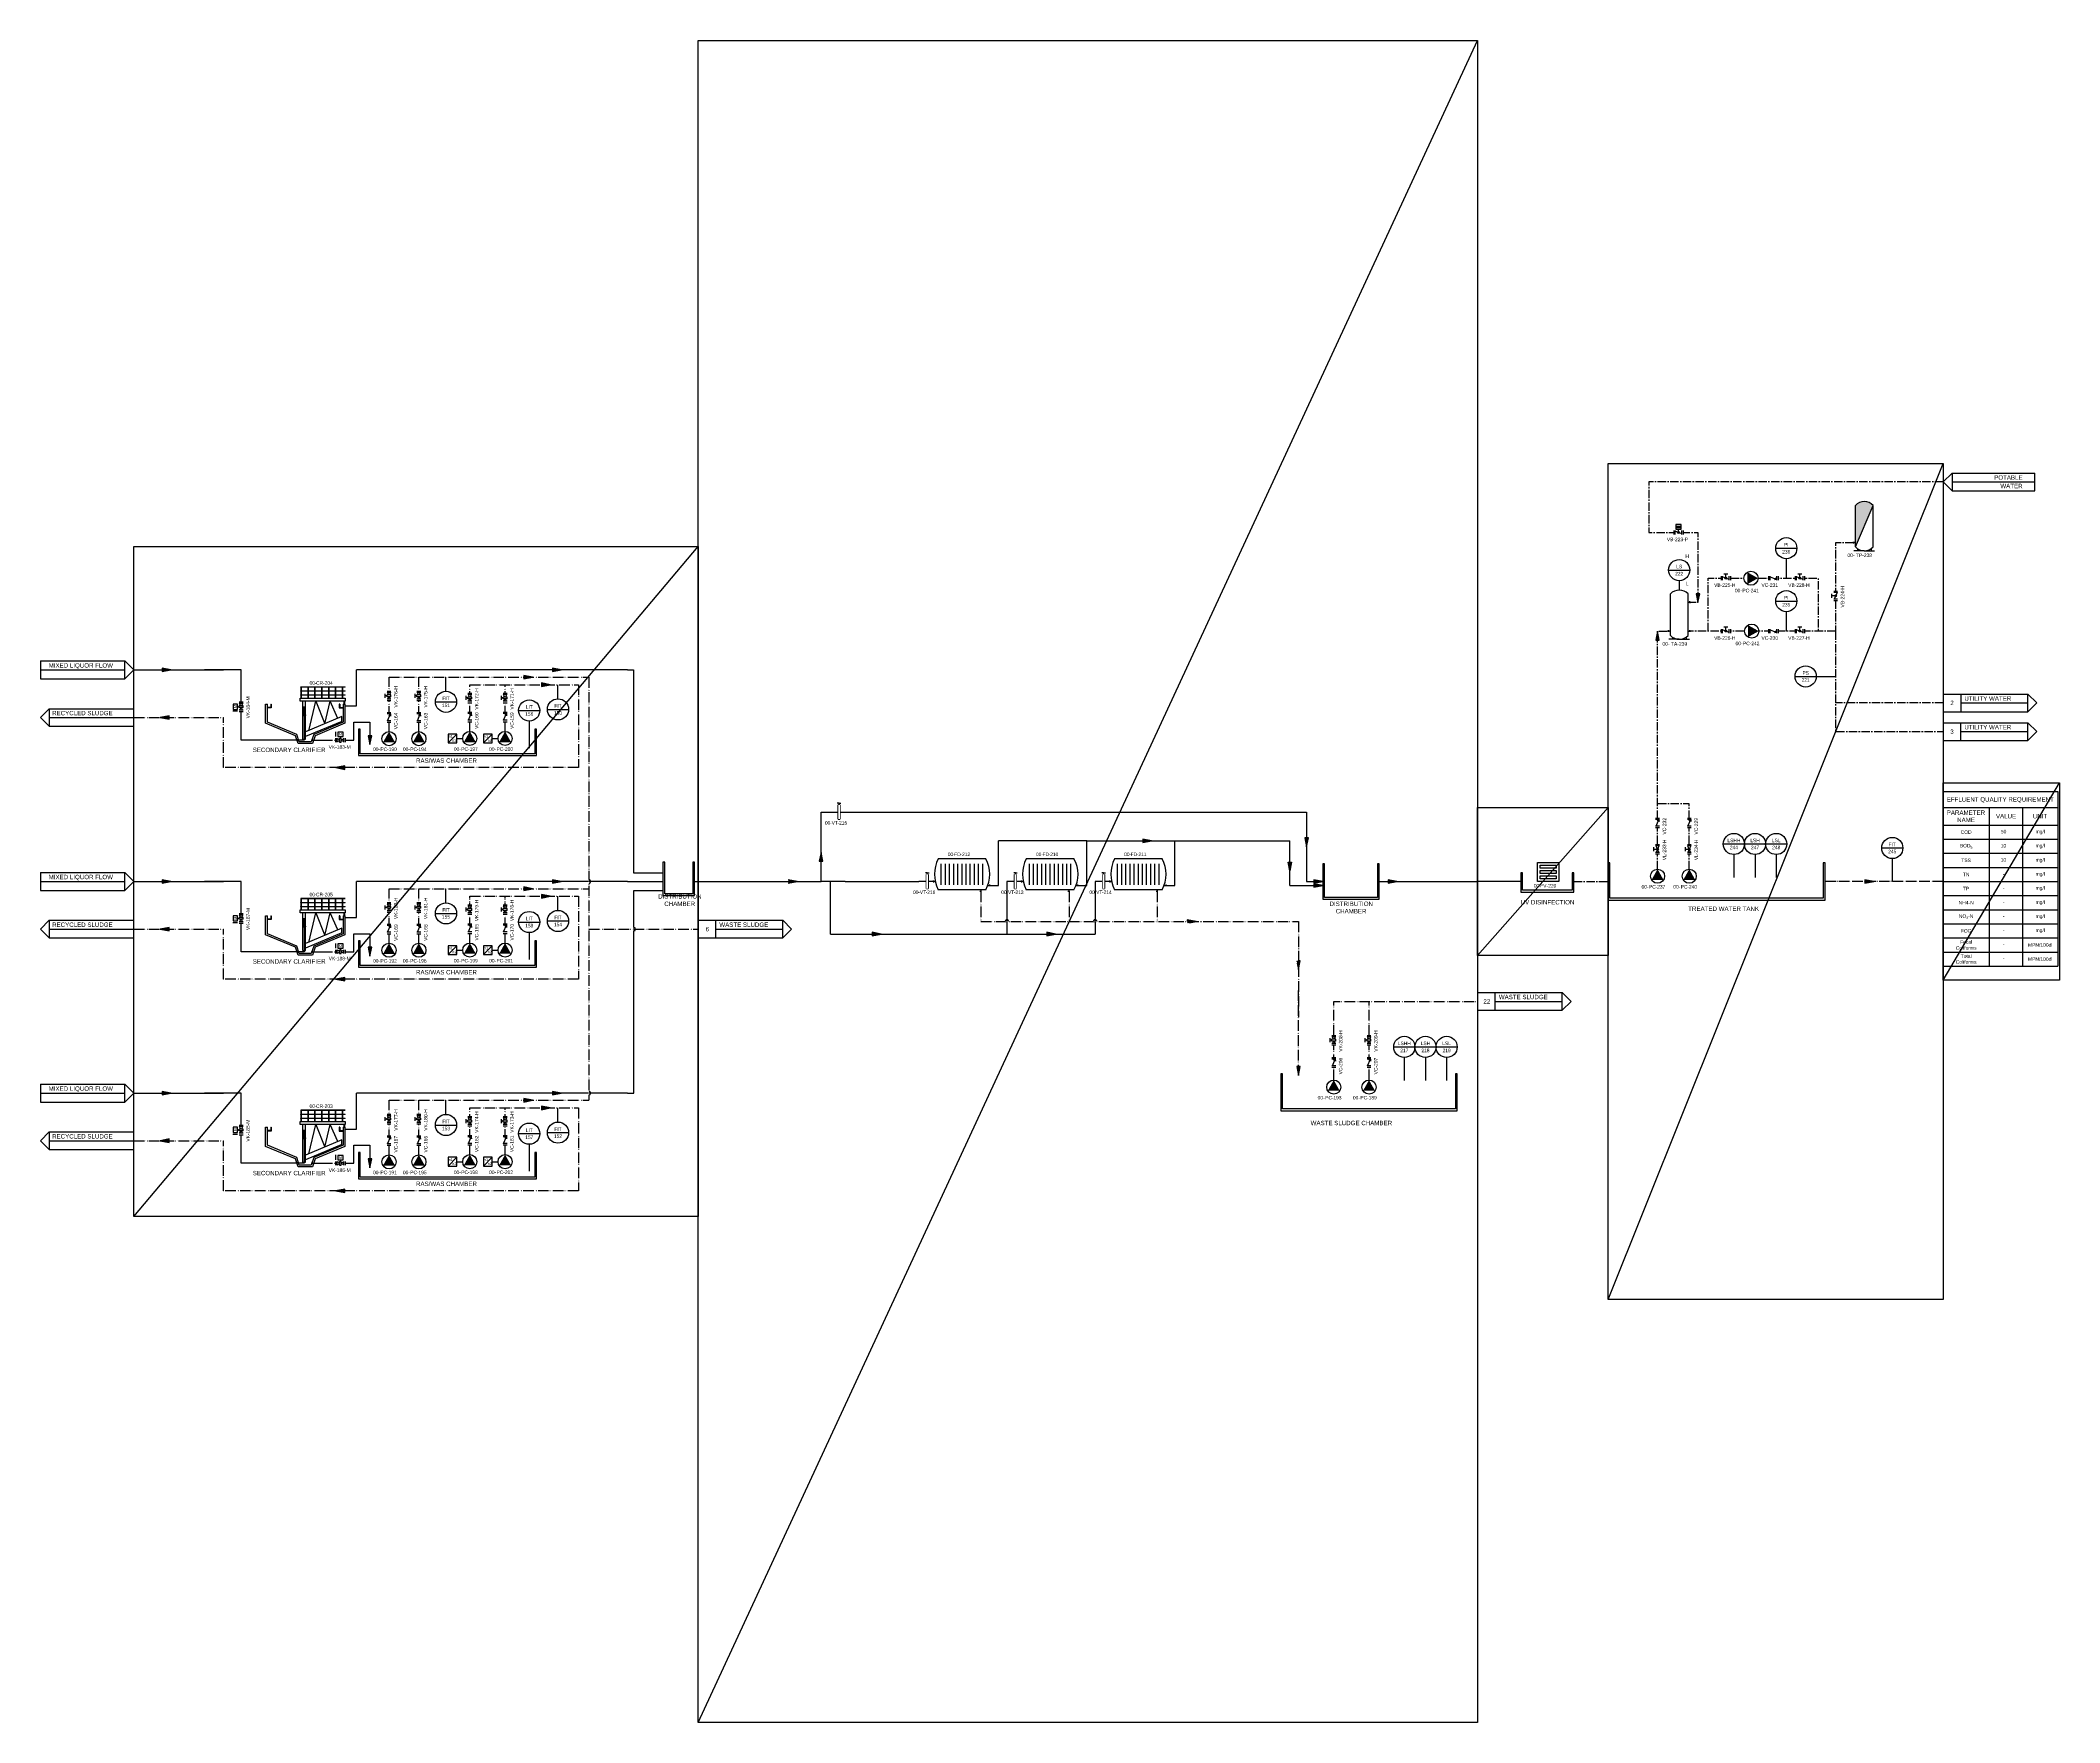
# Model space of a CAD drawing. Header units: millimetres. Extents: x 0 to 1145, y 0 to 954.
import ezdxf
from ezdxf.enums import TextEntityAlignment as Align

# ---------------------------------------------------------------- set-up
doc = ezdxf.new("R2010")
doc.units = ezdxf.units.MM
doc.set_wipeout_variables(frame=1)
for name, pattern in [('ACAD_ISO04W100', [30, 24, -3, 0, -3]), ('ACAD_ISO05W100', [33, 24, -3, 0, -3, 0, -3]), ('CENTER2', [28.575, 19.05, -3.175, 3.175, -3.175]), ('RefPIDWasteSludgeChamber - EQ$0$ACAD_ISO05W100', [33, 24, -3, 0, -3, 0, -3]), ('RefTreatedWaterBlock_1$0$CENTER2', [28.575, 19.05, -3.175, 3.175, -3.175])]:
    doc.linetypes.add(name, pattern=pattern)
doc.layers.get('DEFPOINTS').update_dxf_attribs({"color": 10})
for name, color, linetype in [('equipment', 5, 'Continuous'), ('instrumentation', 4, 'Continuous'), ('RefALPotable$0$Text', 7, 'Continuous'), ('RefALRecSludge$0$Text', 7, 'Continuous'), ('RefAR22WasteSludge$0$Text', 7, 'Continuous'), ('RefAR2UtilityWater$0$Text', 7, 'Continuous'), ('RefAR3UtilityWater$0$Text', 7, 'Continuous'), ('RefAR6WasteSludge$0$Text', 7, 'Continuous'), ('RefARSewage$0$Text', 7, 'Continuous'), ('RefPIDDistChamber$0$Text', 7, 'Continuous'), ('RefPIDEfluent$0$Text', 5, 'Continuous'), ('RefPIDUVDisinfChamber$0$Text', 7, 'Continuous'), ('RefPIDWasteSludgeChamber - EQ$0$sludge', 19, 'RefPIDWasteSludgeChamber - EQ$0$ACAD_ISO05W100'), ('RefPIDWasteSludgeChamber - EQ$0$Valve2', 7, 'Continuous'), ('RefPIDWasteSludgeChamber$0$Text', 7, 'Continuous'), ('RefTreatedWaterBlock_1$0$TreatedWater', 150, 'RefTreatedWaterBlock_1$0$CENTER2'), ('sludge', 19, 'ACAD_ISO05W100'), ('Text', 7, 'Continuous'), ('TreatedWater', 150, 'CENTER2'), ('unit', 1, 'Continuous'), ('valve', 7, 'Continuous')]:
    doc.layers.add(name, color=color, linetype=linetype)
doc.layers.add('RefPIDWasteSludgeChamber - EQ$0$valve', color=7, linetype='Continuous', plot=False)
doc.layers.add('sewer', color=7, linetype='Continuous', true_color=0x1c2600)
doc.styles.add('Booster_TreatedWaterPump_L$0$Organica', font='arial.ttf')
doc.styles.add('Booster_TreatedWaterPump_L_SB$0$Organica', font='arial.ttf')
doc.styles.add('Centrifugal_TreatedWaterPump$0$Organica', font='arial.ttf')
doc.styles.add('Centrifugal_TreatedWaterPump_SB$0$Organica', font='arial.ttf')
doc.styles.add('Centrifugal_WASPump$0$Organica', font='arial.ttf')
doc.styles.add('Centrifugal_WASPump_SB$0$Organica', font='arial.ttf')
doc.styles.add('CentrifugalVFDdrive_RASPump_L$0$Organica', font='arial.ttf')
doc.styles.add('CentrifugalVFDdrive_RASPump_L_SB$0$Organica', font='arial.ttf')
doc.styles.add('ChannelGate_ChannelGatediscfilter$0$Organica', font='arial.ttf')
doc.styles.add('Circularclarifier_SecondaryclarifierbridgeCircular$0$Organica', font='arial.ttf')
doc.styles.add('DiscFilter_OrganicaScallopdiscfilterStage2$0$Organica', font='arial.ttf')
doc.styles.add('Membranepressuretank_Membranepressuretank$0$Organica', font='arial.ttf')
doc.styles.add('Organica', font='arial.ttf')
doc.styles.add('RefALPotable$0$Organica', font='arial.ttf')
doc.styles.add('RefALRecSludge$0$Organica', font='arial.ttf')
doc.styles.add('RefAR22WasteSludge$0$Organica', font='arial.ttf')
doc.styles.add('RefAR2UtilityWater$0$Organica', font='arial.ttf')
doc.styles.add('RefAR3UtilityWater$0$Organica', font='arial.ttf')
doc.styles.add('RefAR6WasteSludge$0$Organica', font='arial.ttf')
doc.styles.add('RefARSewage$0$Organica', font='arial.ttf')
doc.styles.add('RefPIDDistChamber$0$Organica', font='arial.ttf')
doc.styles.add('RefPIDDistChamber$0$Standard', font='arial.ttf')
doc.styles.add('RefPIDEfluent$0$arial', font='arial.ttf')
doc.styles.add('RefPIDEfluent$0$Organica', font='arial.ttf')
doc.styles.add('RefPIDEfluent$0$Standard', font='arial.ttf')
doc.styles.add('RefPIDUVDisinfChamber$0$Organica', font='arial.ttf')
doc.styles.add('RefPIDUVDisinfChamber$0$Standard', font='arial.ttf')
doc.styles.add('RefPIDWasteSludgeChamber - EQ$0$Organica', font='arial.ttf')
doc.styles.add('RefPIDWasteSludgeChamber$0$Organica', font='arial.ttf')
doc.styles.add('RefPIDWasteSludgeChamber$0$Standard', font='arial.ttf')
doc.styles.add('RefTreatedWaterBlock_1$0$Organica', font='arial.ttf')
doc.styles.get("Standard").update_dxf_attribs({"font": 'arial.ttf'})
doc.styles.add('StorageTanks_TreatedWaterTank$0$Organica', font='arial.ttf')
doc.styles.add('UVdisinfectionunit_UVdisinfectionunit$0$Organica', font='arial.ttf')

# ---------------------------------------------------------------- blocks, each defined once
blk = doc.blocks.new('*U31')
at = {"layer": 'DEFPOINTS'}
blk.add_line((0, -190), (320, 190), dxfattribs=at)
at = {"layer": 'DEFPOINTS', "flags": 128}
blk.add_lwpolyline([(0, 190), (320, 190), (320, -190), (0, -190)], close=True, dxfattribs=at)
blk = doc.blocks.new('*U32')
at = {"flags": 128}
blk.add_lwpolyline([(0, 19), (0, 0), (18, 0), (18, 19), (17, 19), (17, 1), (1, 1), (1, 19)], close=True, dxfattribs=at)
at = {"style": 'Organica', "flags": 1}
for tag, p in [('HEIGHT', (-11.4, 36)), ('WIDTH', (-11.4, 39)), ('LIQUIDLEVEL', (-11.4, 29.9)), ('VOLUME', (-11.4, 27)), ('LENGTH', (-11.4, 33))]:
    blk.add_attdef(tag, text='', height=2, dxfattribs=at).set_placement(p, align=Align.MIDDLE_CENTER)
at = {"layer": 'Text', "style": 'Organica'}
for tag, p in [('NAME1', (9.6, -2.6)), ('NAME2', (9.6, -6.3))]:
    blk.add_attdef(tag, text='', height=2.5, dxfattribs=at).set_placement(p, align=Align.MIDDLE_CENTER)
blk = doc.blocks.new('break')
blk.add_arc((0, 0), 1, 270, 90)
blk.add_wipeout([(-0.1, -0.1), (-0.1, -0.9), (0, -1), (0.1, -0.9), (0.1, -0.1), (0, 0)])
blk.add_wipeout([(-0.1, 0.1), (-0.1, 0.9), (0, 1), (0.1, 0.9), (0.1, 0.1), (0, 0)])
blk = doc.blocks.new('*U43')
at = {"layer": 'DEFPOINTS'}
blk.add_line((0, -477), (442, 477), dxfattribs=at)
at = {"layer": 'DEFPOINTS', "flags": 128}
blk.add_lwpolyline([(0, 477), (442, 477), (442, -477), (0, -477)], close=True, dxfattribs=at)
blk = doc.blocks.new('*U51')
at = {"layer": 'DEFPOINTS'}
blk.add_line((0, -42), (74, 42), dxfattribs=at)
at = {"layer": 'DEFPOINTS', "flags": 128}
blk.add_lwpolyline([(0, 42), (74, 42), (74, -42), (0, -42)], close=True, dxfattribs=at)
blk = doc.blocks.new('*U78')
at = {"color": 4}
for p, q in [((-6, 17), (6, 17)), ((0, 11), (0, -2))]:
    blk.add_line(p, q, dxfattribs=at)
blk.add_circle((0, 17), 6, dxfattribs=at)
at = {"style": 'Organica', "width": 0.9}
for tag, flags, p in [('NOTE_CHINESE', 9, (31.2, 56.4)), ('AREA_CODE', 9, (31.2, 62.4)), ('EQUIP_TYPE', 9, (31.2, 65.4)), ('NOTE', 9, (31.2, 59.4)), ('MANUFACTURE', 9, (31.2, 50.4)), ('SPECIFICATION', 9, (31.2, 47.4)), ('MODEL', 9, (31.2, 53.4)), ('AO', 9, (31.2, 35.4)), ('DO', 9, (31.2, 41.4)), ('AI', 9, (31.2, 38.4)), ('DI', 9, (31.2, 44.4)), ('PO', 9, (31.2, 29.4)), ('PB', 9, (31.2, 32.4)), ('TAG_ID', 8, (0, 19)), ('TAG', 8, (0, 15))]:
    blk.add_attdef(tag, text='', height=2, dxfattribs=dict(at, flags=flags)).set_placement(p, align=Align.MIDDLE_CENTER)
blk = doc.blocks.new('*U79')
at = {"layer": 'DEFPOINTS'}
blk.add_line((0, -237), (190, 237), dxfattribs=at)
at = {"layer": 'DEFPOINTS', "flags": 128}
blk.add_lwpolyline([(0, 237), (190, 237), (190, -237), (0, -237)], close=True, dxfattribs=at)
blk = doc.blocks.new('*U80')
at = {"color": 4}
for p, q in [((-6, 17), (6, 17)), ((0, 11), (0, -2))]:
    blk.add_line(p, q, dxfattribs=at)
blk.add_circle((0, 17), 6, dxfattribs=at)
at = {"style": 'Organica', "width": 0.9}
for tag, flags, p in [('SP_FLUID', 9, (31.2, 71.4)), ('SP_FLOW', 9, (31.2, 68.4)), ('NOTE_CHINESE', 9, (31.2, 56.4)), ('AREA_CODE', 9, (31.2, 62.4)), ('EQUIP_TYPE', 9, (31.2, 65.4)), ('NOTE', 9, (31.2, 59.4)), ('MANUFACTURE', 9, (31.2, 50.4)), ('SPECIFICATION', 9, (31.2, 47.4)), ('MODEL', 9, (31.2, 53.4)), ('AO', 9, (31.2, 35.4)), ('DO', 9, (31.2, 41.4)), ('AI', 9, (31.2, 38.4)), ('DI', 9, (31.2, 44.4)), ('PO', 9, (31.2, 29.4)), ('PB', 9, (31.2, 32.4)), ('TAG_ID', 8, (0, 19)), ('TAG', 8, (0, 15))]:
    blk.add_attdef(tag, text='', height=2, dxfattribs=dict(at, flags=flags)).set_placement(p, align=Align.MIDDLE_CENTER)
blk = doc.blocks.new('*U53')
at = {"lineweight": 25, "ltscale": 0.25, "flags": 128}
blk.add_lwpolyline([(0, 21), (0, 0), (123, 0), (123, 21), (122, 21), (122, 1), (1, 1), (1, 21)], close=True, dxfattribs=at)
at = {"style": 'Organica', "flags": 1}
for tag, p in [('WIDTH_001', (-11.9, 38)), ('HEIGHT_001', (-11.9, 35)), ('VOLUME_001', (-11.9, 26)), ('LENGTH_001', (-11.9, 32)), ('LIQUIDLEVEL_001', (-11.9, 28.9))]:
    blk.add_attdef(tag, p, '', height=2, dxfattribs=at)
at = {"layer": 'Text', "style": 'Organica'}
blk.add_attdef('NAME1_001', (15.4, -6.2), '', height=2.5, dxfattribs=at)
blk = doc.blocks.new('*U81')
at = {"color": 4}
for p, q in [((-6, 17), (6, 17)), ((0, 11), (0, -2))]:
    blk.add_line(p, q, dxfattribs=at)
blk.add_circle((0, 17), 6, dxfattribs=at)
at = {"style": 'Organica', "width": 0.9}
for tag, flags, p in [('NOTE_CHINESE', 9, (31.2, 56.4)), ('AREA_CODE', 9, (31.2, 62.4)), ('EQUIP_TYPE', 9, (31.2, 65.4)), ('NOTE', 9, (31.2, 59.4)), ('MANUFACTURE', 9, (31.2, 50.4)), ('SPECIFICATION', 9, (31.2, 47.4)), ('MODEL', 9, (31.2, 53.4)), ('AO', 9, (31.2, 35.4)), ('DO', 9, (31.2, 41.4)), ('AI', 9, (31.2, 38.4)), ('DI', 9, (31.2, 44.4)), ('PO', 9, (31.2, 29.4)), ('PB', 9, (31.2, 32.4)), ('TAG_ID', 8, (0, 19)), ('TAG', 8, (0, 15))]:
    blk.add_attdef(tag, text='', height=2, dxfattribs=dict(at, flags=flags)).set_placement(p, align=Align.MIDDLE_CENTER)
blk = doc.blocks.new('*U82')
at = {"color": 4}
for p, q in [((-6, 17), (6, 17)), ((0, 11), (0, -2))]:
    blk.add_line(p, q, dxfattribs=at)
blk.add_circle((0, 17), 6, dxfattribs=at)
at = {"style": 'Organica', "width": 0.9}
for tag, flags, p in [('NOTE_CHINESE', 9, (31.2, 56.4)), ('AREA_CODE', 9, (31.2, 62.4)), ('EQUIP_TYPE', 9, (31.2, 65.4)), ('NOTE', 9, (31.2, 59.4)), ('MANUFACTURE', 9, (31.2, 50.4)), ('SPECIFICATION', 9, (31.2, 47.4)), ('MODEL', 9, (31.2, 53.4)), ('AO', 9, (31.2, 35.4)), ('DO', 9, (31.2, 41.4)), ('AI', 9, (31.2, 38.4)), ('DI', 9, (31.2, 44.4)), ('PO', 9, (31.2, 29.4)), ('PB', 9, (31.2, 32.4)), ('TAG_ID', 8, (0, 19)), ('TAG', 8, (0, 15))]:
    blk.add_attdef(tag, text='', height=2, dxfattribs=dict(at, flags=flags)).set_placement(p, align=Align.MIDDLE_CENTER)
blk = doc.blocks.new('*U84')
at = {"layer": 'DEFPOINTS'}
blk.add_line((0, -56), (66, 56), dxfattribs=at)
at = {"layer": 'DEFPOINTS', "flags": 128}
blk.add_lwpolyline([(0, 56), (66, 56), (66, -56), (0, -56)], close=True, dxfattribs=at)
blk = doc.blocks.new('RefPIDEfluent')
at = {"layer": 'RefPIDEfluent$0$Text', "lineweight": 25, "ltscale": 0.25}
for p, q in [((0, 51), (65, 51)), ((0, 51), (0, -48)), ((65, 51), (65, -48)), ((0, 42), (65, 42)), ((26, 42), (26, -48)), ((45, 42), (45, -48)), ((0, 32), (65, 32)), ((0, 24), (65, 24)), ((0, 16), (65, 16)), ((0, 8), (65, 8)), ((0, 0), (65, 0)), ((0, -8), (65, -8)), ((0, -16), (65, -16)), ((0, -24), (65, -24)), ((0, -32), (65, -32)), ((0, -40), (65, -40)), ((0, -48), (65, -48))]:
    blk.add_line(p, q, dxfattribs=at)
for tag, p, height, style in [('NAME1_001', (20.9, 45.3), 2.5, 'RefPIDEfluent$0$Standard'), ('PARAM_001', (1.4, 35.8), 2.5, 'RefPIDEfluent$0$Standard'), ('VALUE_001', (23.9, 35.8), 2.5, 'RefPIDEfluent$0$Standard'), ('UNIT_001', (44, 35.8), 2.5, 'RefPIDEfluent$0$Standard'), ('COD_COMPL_001', (26.7, 27.2), 2, 'RefPIDEfluent$0$arial'), ('TSS_compl_001', (25.5, 11.2), 2, 'RefPIDEfluent$0$arial'), ('BOD_compl_001', (26.7, 19.2), 2, 'RefPIDEfluent$0$arial'), ('N_tot_compl_001', (24.8, 3.3), 2, 'RefPIDEfluent$0$arial'), ('Ammonia_compl_001', (24, -12.7), 2, 'RefPIDEfluent$0$arial'), ('P_tot_compl_001', (24.8, -4.7), 2, 'RefPIDEfluent$0$arial'), ('NITRATE_COMPL_001', (25.6, -20.7), 2, 'RefPIDEfluent$0$arial'), ('FOG_COMPL_001', (26.7, -28.8), 2, 'RefPIDEfluent$0$arial'), ('TC_COMPL_001', (28, -44.8), 2, 'RefPIDEfluent$0$arial'), ('FC_COMPL_001', (27.9, -36.8), 2, 'RefPIDEfluent$0$arial')]:
    blk.add_attdef(tag, p, '', height=height, dxfattribs=dict(style=style))
at = {"layer": 'RefPIDEfluent$0$Text', "char_height": 2, "attachment_point": 5, "style": 'RefPIDEfluent$0$Organica'}
for s, insert, width in [('COD', (13, 28), 14.914), ('mg/l', (55, 28), 11.521), ('\\A1;BOD{\\H0.7x;\\S^ 5;}', (13, 20), 14.914), ('TSS', (13, 12), 14.914), ('mg/l', (55, 20), 11.521), ('mg/l', (55, 12), 11.521), ('\\A1;TN', (13, 4), 14.914), ('mg/l', (55, 4), 11.521), ('NH4-N', (13, -12), 14.914), ('TP', (13, -4), 14.914), ('mg/l', (55, -4), 11.521), ('mg/l', (55, -12), 11.521), ('\\A1;NO{\\H0.7x;\\S^ 3;}-N', (13, -20), 14.914), ('mg/l', (55, -20), 11.521), ('Fecal Coliforms', (13, -36), 14.914), ('FOG', (13, -28), 14.914), ('mg/l', (55, -28), 11.521), ('Total Coliforms', (13, -44), 14.914), ('MPN/100dl', (55, -36), 11.521), ('MPN/100dl', (55, -44), 11.521)]:
    blk.add_mtext(s, dxfattribs=dict(at, insert=insert, width=width))
blk = doc.blocks.new('*U16')
at = {"flags": 128}
blk.add_lwpolyline([(0, 15), (0, 0), (101, 0), (101, 15), (100, 15), (100, 1), (1, 1), (1, 15)], close=True, dxfattribs=at)
at = {"style": 'RefPIDWasteSludgeChamber$0$Organica', "flags": 1}
for tag, p in [('HEIGHT', (-11.4, 36)), ('WIDTH', (-11.4, 39)), ('LIQUIDLEVEL', (-11.4, 29.9)), ('VOLUME', (-11.4, 27)), ('LENGTH', (-11.4, 33))]:
    blk.add_attdef(tag, text='', height=2, dxfattribs=at).set_placement(p, align=Align.MIDDLE_CENTER)
at = {"style": 'RefPIDWasteSludgeChamber$0$Standard', "flags": 1}
blk.add_attdef('TR_NAME1', (-26.1, 0.7), '', height=2.5, dxfattribs=at)
at = {"layer": 'RefPIDWasteSludgeChamber$0$Text', "style": 'RefPIDWasteSludgeChamber$0$Organica'}
blk.add_attdef('NAME1_001', (49.4, -4.1), '', height=2.5, dxfattribs=at)
blk = doc.blocks.new('*U17')
at = {"style": 'RefPIDWasteSludgeChamber - EQ$0$Organica', "flags": 1}
for tag, p in [('NOTE_CHINESE', (-8.6, 56.5)), ('EQUIP_TYPE', (-8.6, 62.5)), ('NOTE', (-8.6, 59.5)), ('AREA_CODE', (-8.6, 53.5)), ('DO', (-8.6, 47.5)), ('DI', (-8.6, 50.5)), ('AO', (-8.6, 41.5)), ('PO', (-8.6, 35.5)), ('PB', (-8.6, 38.5)), ('AI', (-8.6, 44.5)), ('SP_ACTUATED', (-8.6, 32.5)), ('SIZE', (-8.6, 23.5)), ('PRESSURE', (-8.6, 15.5)), ('MATERIAL', (-8.6, 19.5))]:
    blk.add_attdef(tag, text='', height=2, dxfattribs=at).set_placement(p, align=Align.MIDDLE_CENTER)
blk.add_wipeout([(-2.7, 1.1), (2.7, 1.1), (2.7, -1.1), (-2.7, -1.1)])
for p, q in [((-2.7, 1.1), (-2.7, -1.1)), ((-1.9, -1.1), (-1.9, 1.1)), ((-1.9, 0.8), (1.9, -0.8)), ((1.9, -0.8), (1.1, 0.2)), ((1.9, -1.1), (1.9, 1.1)), ((2.7, 1.1), (2.7, -1.1)), ((1.9, -0.8), (0.7, -0.9))]:
    blk.add_line(p, q)
at = {"insert": (-2, -3.9), "char_height": 2, "width": 5.34, "attachment_point": 6, "style": 'RefPIDWasteSludgeChamber - EQ$0$Organica'}
blk.add_mtext('-', dxfattribs=at)
at = {"style": 'RefPIDWasteSludgeChamber - EQ$0$Organica'}
blk.add_attdef('TAG_ID', text='', height=2, dxfattribs=at).set_placement((-2.9, -3.9), align=Align.MIDDLE_RIGHT)
at = {"style": 'RefPIDWasteSludgeChamber - EQ$0$Organica', "flags": 8}
blk.add_attdef('TAG', text='', height=2, dxfattribs=at).set_placement((0.3, -3.9), align=Align.MIDDLE_CENTER)
blk = doc.blocks.new('*U18')
at = {"style": 'RefPIDWasteSludgeChamber - EQ$0$Organica', "flags": 1}
for tag, p in [('NOTE_CHINESE', (-8.6, 56.5)), ('EQUIP_TYPE', (-8.6, 62.5)), ('NOTE', (-8.6, 59.5)), ('AREA_CODE', (-8.6, 53.5)), ('DO', (-8.6, 47.5)), ('DI', (-8.6, 50.5)), ('AO', (-8.6, 41.5)), ('PO', (-8.6, 35.5)), ('PB', (-8.6, 38.5)), ('AI', (-8.6, 44.5)), ('SP_ACTUATED', (-8.6, 32.5)), ('SIZE', (-8.6, 23.5)), ('PRESSURE', (-8.6, 15.5)), ('MATERIAL', (-8.6, 19.5))]:
    blk.add_attdef(tag, text='', height=2, dxfattribs=at).set_placement(p, align=Align.MIDDLE_CENTER)
blk.add_wipeout([(-2.7, 1.1), (2.7, 1.1), (2.7, -1.1), (-2.7, -1.1)])
for p, q in [((-2.7, 1.1), (-2.7, -1.1)), ((-1.9, -1.1), (-1.9, 1.1)), ((-0.5, 0.2), (-1.9, 0.8)), ((1.1, 2.3), (-1.1, 2.3)), ((-0.5, -1.1), (-0.5, 1.1)), ((-0.5, 1.1), (0.5, 1.1)), ((0, 1.1), (0, 2.3)), ((0.5, -1.1), (0.5, 1.1)), ((0.5, 0.2), (1.9, 0.8)), ((1.9, -1.1), (1.9, 1.1)), ((2.7, 1.1), (2.7, -1.1)), ((-1.9, -0.8), (-0.5, -0.2)), ((-0.5, -1.1), (0.5, -1.1)), ((1.9, -0.8), (0.5, -0.2))]:
    blk.add_line(p, q)
at = {"char_height": 2, "width": 5.34, "style": 'RefPIDWasteSludgeChamber - EQ$0$Organica'}
for s, insert, attachment_point in [('-', (-2, -3.9), 6), ('-H', (2.6, -3.9), 4)]:
    blk.add_mtext(s, dxfattribs=dict(at, insert=insert, attachment_point=attachment_point))
at = {"style": 'RefPIDWasteSludgeChamber - EQ$0$Organica'}
blk.add_attdef('TAG_ID', text='', height=2, dxfattribs=at).set_placement((-2.9, -3.9), align=Align.MIDDLE_RIGHT)
at = {"style": 'RefPIDWasteSludgeChamber - EQ$0$Organica', "flags": 8}
blk.add_attdef('TAG', text='', height=2, dxfattribs=at).set_placement((0.3, -3.9), align=Align.MIDDLE_CENTER)
blk = doc.blocks.new('*U13')
at = {"color": 4}
for p, q in [((-6, 17), (6, 17)), ((0, 11), (0, -4.3))]:
    blk.add_line(p, q, dxfattribs=at)
blk.add_circle((0, 17), 6, dxfattribs=at)
at = {"style": 'RefPIDWasteSludgeChamber - EQ$0$Organica', "width": 0.9}
for tag, flags, p in [('NOTE_CHINESE', 9, (31.2, 56.4)), ('AREA_CODE', 9, (31.2, 62.4)), ('EQUIP_TYPE', 9, (31.2, 65.4)), ('NOTE', 9, (31.2, 59.4)), ('MANUFACTURE', 9, (31.2, 50.4)), ('SPECIFICATION', 9, (31.2, 47.4)), ('MODEL', 9, (31.2, 53.4)), ('AO', 9, (31.2, 35.4)), ('DO', 9, (31.2, 41.4)), ('AI', 9, (31.2, 38.4)), ('DI', 9, (31.2, 44.4)), ('PO', 9, (31.2, 29.4)), ('PB', 9, (31.2, 32.4)), ('TAG_ID', 8, (0, 19)), ('TAG', 8, (0, 15))]:
    blk.add_attdef(tag, text='', height=2, dxfattribs=dict(at, flags=flags)).set_placement(p, align=Align.MIDDLE_CENTER)
blk = doc.blocks.new('*U12')
at = {"color": 4}
for p, q in [((0, 23), (0, 31)), ((-6, 17), (6, 17))]:
    blk.add_line(p, q, dxfattribs=at)
blk.add_circle((0, 17), 6, dxfattribs=at)
at = {"style": 'RefPIDWasteSludgeChamber - EQ$0$Organica', "width": 0.9}
for tag, flags, p in [('SP_FLUID', 9, (31.2, 71.4)), ('SP_FLOW', 9, (31.2, 68.4)), ('NOTE_CHINESE', 9, (31.2, 56.4)), ('AREA_CODE', 9, (31.2, 62.4)), ('EQUIP_TYPE', 9, (31.2, 65.4)), ('NOTE', 9, (31.2, 59.4)), ('MANUFACTURE', 9, (31.2, 50.4)), ('SPECIFICATION', 9, (31.2, 47.4)), ('MODEL', 9, (31.2, 53.4)), ('AO', 9, (31.2, 35.4)), ('DO', 9, (31.2, 41.4)), ('AI', 9, (31.2, 38.4)), ('DI', 9, (31.2, 44.4)), ('PO', 9, (31.2, 29.4)), ('PB', 9, (31.2, 32.4)), ('TAG_ID', 8, (0, 19)), ('TAG', 8, (0, 15))]:
    blk.add_attdef(tag, text='', height=2, dxfattribs=dict(at, flags=flags)).set_placement(p, align=Align.MIDDLE_CENTER)
blk = doc.blocks.new('*U15')
for p, q in [((-44.5, 0), (-43.5, 0)), ((-41.6, 0), (-41.3, 0)), ((-2.4, 0), (-2.7, 0)), ((-0.5, 0), (0.5, 0))]:
    blk.add_line(p, q)
for points in [[(0.5, 0), (0.5, -10.9), (-16.4, -17.9), (-17.9, -22.4), (-22, -22.4), (-26.1, -22.4), (-27.6, -17.9), (-44.5, -10.9), (-44.5, 0)], [(-41.6, 0), (-41.6, -1.9), (-43.5, -1.9)], [(-41.3, 0), (-41.3, -2.2), (-43.5, -2.2)], [(-0.5, 0), (-0.5, -10.2), (-17.2, -17.2), (-18.6, -21.4), (-22, -21.4), (-25.4, -21.4), (-26.8, -17.2), (-43.5, -10.2), (-43.5, 0)], [(-2.7, 0), (-2.7, -2.2), (-0.5, -2.2)], [(-2.4, 0), (-2.4, -1.9), (-0.5, -1.9)]]:
    blk.add_lwpolyline(points)
at = {"style": 'Organica', "flags": 1}
for tag, p in [('HEIGHT', (13.9, -0.8)), ('LIQUIDLEVEL', (13.9, -7.1)), ('DIAMETER', (13.9, -4)), ('VOLUME', (13.9, -10.1))]:
    blk.add_attdef(tag, text='', height=2, dxfattribs=at).set_placement(p, align=Align.MIDDLE_CENTER)
at = {"flags": 1}
blk.add_attdef('TR_NAME1', (5.9, -40.9), '', height=2.5, dxfattribs=at)
at = {"layer": 'Text', "style": 'Organica'}
blk.add_attdef('NAME1_001', (-31.7, -27.2), '', height=2.5, dxfattribs=at)
blk = doc.blocks.new('*U19')
at = {"style": 'RefPIDWasteSludgeChamber - EQ$0$Organica', "flags": 1}
for tag, p in [('NOTE_CHINESE', (-8.6, 56.5)), ('EQUIP_TYPE', (-8.6, 62.5)), ('NOTE', (-8.6, 59.5)), ('AREA_CODE', (-8.6, 53.5)), ('DO', (-8.6, 47.5)), ('DI', (-8.6, 50.5)), ('AO', (-8.6, 41.5)), ('PO', (-8.6, 35.5)), ('PB', (-8.6, 38.5)), ('AI', (-8.6, 44.5)), ('SP_ACTUATED', (-8.6, 32.5)), ('SIZE', (-8.6, 23.5)), ('PRESSURE', (-8.6, 15.5)), ('MATERIAL', (-8.6, 19.5))]:
    blk.add_attdef(tag, text='', height=2, dxfattribs=at).set_placement(p, align=Align.MIDDLE_CENTER)
blk.add_wipeout([(-2.7, 1.1), (2.7, 1.1), (2.7, -1.1), (-2.7, -1.1)])
for p, q in [((-2.7, 1.1), (-2.7, -1.1)), ((-1.9, -1.1), (-1.9, 1.1)), ((-0.5, 0.2), (-1.9, 0.8)), ((1.5, 4.5), (-1.5, 4.5)), ((-1.5, 4.5), (-1.5, 2)), ((-1.5, 2), (0, 2)), ((-0.5, -1.1), (-0.5, 1.1)), ((-0.5, 1.1), (0.5, 1.1)), ((0, 2), (1.5, 2)), ((0, 2), (0, 1.1)), ((0.5, -1.1), (0.5, 1.1)), ((0.5, 0.2), (1.9, 0.8)), ((1.5, 2), (1.5, 4.5)), ((1.9, -1.1), (1.9, 1.1)), ((2.7, 1.1), (2.7, -1.1)), ((-1.9, -0.8), (-0.5, -0.2)), ((-0.5, -1.1), (0.5, -1.1)), ((1.9, -0.8), (0.5, -0.2))]:
    blk.add_line(p, q)
at = {"layer": 'RefPIDWasteSludgeChamber - EQ$0$valve'}
blk.add_line((-2.5, 2), (-2.5, 4.7), dxfattribs=at)
at = {"style": 'RefPIDWasteSludgeChamber - EQ$0$Organica'}
blk.add_text('M', height=1.5, dxfattribs=at).set_placement((-0.8, 2.5))
at = {"char_height": 2, "width": 5.34, "style": 'RefPIDWasteSludgeChamber - EQ$0$Organica'}
for s, insert, attachment_point in [('-', (-2, -3.9), 6), ('-M', (2.6, -3.9), 4)]:
    blk.add_mtext(s, dxfattribs=dict(at, insert=insert, attachment_point=attachment_point))
at = {"style": 'RefPIDWasteSludgeChamber - EQ$0$Organica'}
blk.add_attdef('TAG_ID', text='', height=2, dxfattribs=at).set_placement((-2.9, -3.9), align=Align.MIDDLE_RIGHT)
at = {"style": 'RefPIDWasteSludgeChamber - EQ$0$Organica', "flags": 8}
blk.add_attdef('TAG', text='', height=2, dxfattribs=at).set_placement((0.3, -3.9), align=Align.MIDDLE_CENTER)
blk = doc.blocks.new('*U4')
at = {"lineweight": 25, "ltscale": 0.25, "flags": 128}
blk.add_lwpolyline([(0, 20), (0, 0), (32, 0), (32, 20), (31, 20), (31, 1), (1, 1), (1, 20)], close=True, dxfattribs=at)
at = {"flags": 1}
for tag, p, height, style in [('WIDTH_001', (-11.9, 38), 2, 'RefPIDDistChamber$0$Organica'), ('HEIGHT_001', (-11.9, 35), 2, 'RefPIDDistChamber$0$Organica'), ('VOLUME_001', (-11.9, 26), 2, 'RefPIDDistChamber$0$Organica'), ('LENGTH_001', (-11.9, 32), 2, 'RefPIDDistChamber$0$Organica'), ('LIQUIDLEVEL_001', (-11.9, 28.9), 2, 'RefPIDDistChamber$0$Organica'), ('TR_NAME1_001', (44.2, 30.6), 2.5, 'RefPIDDistChamber$0$Standard')]:
    blk.add_attdef(tag, p, '', height=height, dxfattribs=dict(at, style=style))
at = {"layer": 'RefPIDDistChamber$0$Text', "style": 'RefPIDDistChamber$0$Organica'}
blk.add_attdef('NAME1_001', (15.5, -6), '', height=2.5, dxfattribs=at)
blk = doc.blocks.new('*U44')
at = {"color": 4}
for p, q in [((-6, 17), (6, 17)), ((0, 11), (0, -2))]:
    blk.add_line(p, q, dxfattribs=at)
blk.add_circle((0, 17), 6, dxfattribs=at)
at = {"style": 'Organica', "width": 0.9}
for tag, flags, p in [('NOTE_CHINESE', 9, (31.2, 56.4)), ('AREA_CODE', 9, (31.2, 62.4)), ('EQUIP_TYPE', 9, (31.2, 65.4)), ('NOTE', 9, (31.2, 59.4)), ('MANUFACTURE', 9, (31.2, 50.4)), ('SPECIFICATION', 9, (31.2, 47.4)), ('MODEL', 9, (31.2, 53.4)), ('AO', 9, (31.2, 35.4)), ('DO', 9, (31.2, 41.4)), ('AI', 9, (31.2, 38.4)), ('DI', 9, (31.2, 44.4)), ('PO', 9, (31.2, 29.4)), ('PB', 9, (31.2, 32.4)), ('TAG_ID', 8, (0, 19)), ('TAG', 8, (0, 15))]:
    blk.add_attdef(tag, text='', height=2, dxfattribs=dict(at, flags=flags)).set_placement(p, align=Align.MIDDLE_CENTER)
blk = doc.blocks.new('*U34')
at = {"flags": 128}
blk.add_lwpolyline([(0, 21), (0, 0), (100, 0), (100, 21), (99, 21), (99, 1), (1, 1), (1, 21)], close=True, dxfattribs=at)
at = {"style": 'Organica', "flags": 1}
for tag, p in [('HEIGHT', (-11.4, 36)), ('WIDTH', (-11.4, 39)), ('LIQUIDLEVEL', (-11.4, 29.9)), ('VOLUME', (-11.4, 27)), ('LENGTH', (-11.4, 33))]:
    blk.add_attdef(tag, text='', height=2, dxfattribs=at).set_placement(p, align=Align.MIDDLE_CENTER)
at = {"layer": 'Text', "style": 'Organica'}
blk.add_attdef('NAME1_001', (15.4, -6.2), '', height=2.5, dxfattribs=at)
blk = doc.blocks.new('*U45')
at = {"color": 4}
for p, q in [((-6, 17), (6, 17)), ((0, 11), (0, -2))]:
    blk.add_line(p, q, dxfattribs=at)
blk.add_circle((0, 17), 6, dxfattribs=at)
at = {"style": 'Organica', "width": 0.9}
for tag, flags, p in [('NOTE_CHINESE', 9, (31.2, 56.4)), ('AREA_CODE', 9, (31.2, 62.4)), ('EQUIP_TYPE', 9, (31.2, 65.4)), ('NOTE', 9, (31.2, 59.4)), ('MANUFACTURE', 9, (31.2, 50.4)), ('SPECIFICATION', 9, (31.2, 47.4)), ('MODEL', 9, (31.2, 53.4)), ('AO', 9, (31.2, 35.4)), ('DO', 9, (31.2, 41.4)), ('AI', 9, (31.2, 38.4)), ('DI', 9, (31.2, 44.4)), ('PO', 9, (31.2, 29.4)), ('PB', 9, (31.2, 32.4)), ('TAG_ID', 8, (0, 19)), ('TAG', 8, (0, 15))]:
    blk.add_attdef(tag, text='', height=2, dxfattribs=dict(at, flags=flags)).set_placement(p, align=Align.MIDDLE_CENTER)
blk = doc.blocks.new('*U46')
at = {"color": 4}
for p, q in [((-6, 17), (6, 17)), ((0, 11), (0, -2))]:
    blk.add_line(p, q, dxfattribs=at)
blk.add_circle((0, 17), 6, dxfattribs=at)
at = {"style": 'Organica', "width": 0.9}
for tag, flags, p in [('NOTE_CHINESE', 9, (31.2, 56.4)), ('AREA_CODE', 9, (31.2, 62.4)), ('EQUIP_TYPE', 9, (31.2, 65.4)), ('NOTE', 9, (31.2, 59.4)), ('MANUFACTURE', 9, (31.2, 50.4)), ('SPECIFICATION', 9, (31.2, 47.4)), ('MODEL', 9, (31.2, 53.4)), ('AO', 9, (31.2, 35.4)), ('DO', 9, (31.2, 41.4)), ('AI', 9, (31.2, 38.4)), ('DI', 9, (31.2, 44.4)), ('PO', 9, (31.2, 29.4)), ('PB', 9, (31.2, 32.4)), ('TAG_ID', 8, (0, 19)), ('TAG', 8, (0, 15))]:
    blk.add_attdef(tag, text='', height=2, dxfattribs=dict(at, flags=flags)).set_placement(p, align=Align.MIDDLE_CENTER)
blk = doc.blocks.new('*U36')
at = {"style": 'Organica', "flags": 1}
for tag, p in [('NOTE_CHINESE', (-8.6, 56.5)), ('EQUIP_TYPE', (-8.6, 62.5)), ('NOTE', (-8.6, 59.5)), ('AREA_CODE', (-8.6, 53.5)), ('DO', (-8.6, 47.5)), ('DI', (-8.6, 50.5)), ('AO', (-8.6, 41.5)), ('PO', (-8.6, 35.5)), ('PB', (-8.6, 38.5)), ('AI', (-8.6, 44.5)), ('SP_ACTUATED', (-8.6, 32.5)), ('SIZE', (-8.6, 23.5)), ('PRESSURE', (-8.6, 15.5)), ('MATERIAL', (-8.6, 19.5))]:
    blk.add_attdef(tag, text='', height=2, dxfattribs=at).set_placement(p, align=Align.MIDDLE_CENTER)
blk.add_wipeout([(-2.7, 1.1), (2.7, 1.1), (2.7, -1.1), (-2.7, -1.1)])
for p, q in [((-2.7, 1.1), (-2.7, -1.1)), ((-1.9, -1.1), (-1.9, 1.1)), ((-1.9, 0.8), (1.9, -0.8)), ((1.9, -0.8), (1.1, 0.2)), ((1.9, -1.1), (1.9, 1.1)), ((2.7, 1.1), (2.7, -1.1)), ((1.9, -0.8), (0.7, -0.9))]:
    blk.add_line(p, q)
at = {"insert": (-2, -3.9), "char_height": 2, "width": 5.34, "attachment_point": 6, "style": 'Organica'}
blk.add_mtext('-', dxfattribs=at)
at = {"style": 'Organica'}
blk.add_attdef('TAG_ID', text='', height=2, dxfattribs=at).set_placement((-2.9, -3.9), align=Align.MIDDLE_RIGHT)
at = {"style": 'Organica', "flags": 8}
blk.add_attdef('TAG', text='', height=2, dxfattribs=at).set_placement((0.3, -3.9), align=Align.MIDDLE_CENTER)
blk = doc.blocks.new('*U37')
at = {"style": 'Organica', "flags": 1}
for tag, p in [('NOTE_CHINESE', (-8.6, 56.5)), ('EQUIP_TYPE', (-8.6, 62.5)), ('NOTE', (-8.6, 59.5)), ('AREA_CODE', (-8.6, 53.5)), ('DO', (-8.6, 47.5)), ('DI', (-8.6, 50.5)), ('AO', (-8.6, 41.5)), ('PO', (-8.6, 35.5)), ('PB', (-8.6, 38.5)), ('AI', (-8.6, 44.5)), ('SP_ACTUATED', (-8.6, 32.5)), ('SIZE', (-8.6, 23.5)), ('PRESSURE', (-8.6, 15.5)), ('MATERIAL', (-8.6, 19.5))]:
    blk.add_attdef(tag, text='', height=2, dxfattribs=at).set_placement(p, align=Align.MIDDLE_CENTER)
blk.add_wipeout([(-2.7, 1.1), (2.7, 1.1), (2.7, -1.1), (-2.7, -1.1)])
for p, q in [((-2.7, 1.1), (-2.7, -1.1)), ((-1.9, -1.1), (-1.9, 1.1)), ((-0.5, 0.2), (-1.9, 0.8)), ((1.1, 2.3), (-1.1, 2.3)), ((-0.5, -1.1), (-0.5, 1.1)), ((-0.5, 1.1), (0.5, 1.1)), ((0, 1.1), (0, 2.3)), ((0.5, -1.1), (0.5, 1.1)), ((0.5, 0.2), (1.9, 0.8)), ((1.9, -1.1), (1.9, 1.1)), ((2.7, 1.1), (2.7, -1.1)), ((-1.9, -0.8), (-0.5, -0.2)), ((-0.5, -1.1), (0.5, -1.1)), ((1.9, -0.8), (0.5, -0.2))]:
    blk.add_line(p, q)
at = {"char_height": 2, "width": 5.34, "style": 'Organica'}
for s, insert, attachment_point in [('-', (-2, -3.9), 6), ('-H', (2.6, -3.9), 4)]:
    blk.add_mtext(s, dxfattribs=dict(at, insert=insert, attachment_point=attachment_point))
at = {"style": 'Organica'}
blk.add_attdef('TAG_ID', text='', height=2, dxfattribs=at).set_placement((-2.9, -3.9), align=Align.MIDDLE_RIGHT)
at = {"style": 'Organica', "flags": 8}
blk.add_attdef('TAG', text='', height=2, dxfattribs=at).set_placement((0.3, -3.9), align=Align.MIDDLE_CENTER)
blk = doc.blocks.new('*U48')
at = {"lineweight": 25, "ltscale": 0.25, "flags": 128}
blk.add_lwpolyline([(0, 11), (0, 0), (30, 0), (30, 11), (29, 11), (29, 1), (1, 1), (1, 11)], close=True, dxfattribs=at)
at = {"flags": 1}
for tag, p, height, style in [('WIDTH_001', (-11.9, 38), 2, 'RefPIDUVDisinfChamber$0$Organica'), ('HEIGHT_001', (-11.9, 35), 2, 'RefPIDUVDisinfChamber$0$Organica'), ('TR_NAME1_001', (46.7, 35.5), 2.5, 'RefPIDUVDisinfChamber$0$Standard'), ('VOLUME_001', (-11.9, 26), 2, 'RefPIDUVDisinfChamber$0$Organica'), ('LENGTH_001', (-11.9, 32), 2, 'RefPIDUVDisinfChamber$0$Organica'), ('LIQUIDLEVEL_001', (-11.9, 28.9), 2, 'RefPIDUVDisinfChamber$0$Organica')]:
    blk.add_attdef(tag, p, '', height=height, dxfattribs=dict(at, style=style))
at = {"layer": 'RefPIDUVDisinfChamber$0$Text', "style": 'RefPIDUVDisinfChamber$0$Organica'}
blk.add_attdef('NAME1_001', (14.5, -7), '', height=2.5, dxfattribs=at)
blk = doc.blocks.new('*U50')
for points in [[(-6.1, 10.7), (6.1, 10.7), (6.1, 0), (-6.1, 0)], [(-4.6, 9.2), (4.6, 9.2), (4.6, 7.5), (-4.6, 7.5)], [(-4.6, 6.2), (4.6, 6.2), (4.6, 4.5), (-4.6, 4.5)], [(-4.6, 3.2), (4.6, 3.2), (4.6, 1.5), (-4.6, 1.5)]]:
    blk.add_lwpolyline(points, close=True)
at = {"char_height": 2, "width": 5.34, "attachment_point": 6, "line_spacing_factor": 0.9, "style": 'UVdisinfectionunit_UVdisinfectionunit$0$Organica'}
for insert in [(-4.3, -2.4), (0, -2.4)]:
    blk.add_mtext('{\\W0.9;-}', dxfattribs=dict(at, insert=insert))
at = {"style": 'UVdisinfectionunit_UVdisinfectionunit$0$Organica', "flags": 1}
for tag, p in [('NOTE_CHINESE', (21.2, 72.2)), ('MATERIAL', (21.2, 69.1)), ('NOTE', (21.2, 75.2)), ('CONSUMED_POWER', (21.2, 59.9)), ('INSTALLED_POWER', (21.2, 62.9)), ('STB_DTY', (21.2, 66.1)), ('MODEL', (21.2, 56.8)), ('MANUFACTURE', (21.2, 53.7)), ('UNIT_FLOW', (20.8, 50.6)), ('SP_FLOW', (20.8, 47.6)), ('RUNNINGHOURS', (24.2, 44.3)), ('DO', (24.2, 38.3)), ('AI', (24.2, 35.3)), ('DI', (24.2, 41.3)), ('PROCESSUNITAREA', (24.2, 23.2)), ('AO', (24.2, 32.3)), ('PO', (24.2, 26.3)), ('PB', (24.2, 29.3))]:
    blk.add_attdef(tag, text='', height=2, dxfattribs=at).set_placement(p, align=Align.MIDDLE_CENTER)
at = {"style": 'UVdisinfectionunit_UVdisinfectionunit$0$Organica', "width": 0.9}
for tag, p in [('AREA_CODE', (-5.1, -2.4)), ('TAG_ID', (-1, -2.4))]:
    blk.add_attdef(tag, text='', height=2, dxfattribs=at).set_placement(p, align=Align.MIDDLE_RIGHT)
at = {"style": 'UVdisinfectionunit_UVdisinfectionunit$0$Organica', "width": 0.9, "flags": 8}
blk.add_attdef('TAG', text='', height=2, dxfattribs=at).set_placement((2.3, -2.4), align=Align.MIDDLE_CENTER)
blk = doc.blocks.new('*U55')
at = {"color": 4, "lineweight": 25, "ltscale": 0.25}
for p, q in [((-6, 17), (6, 17)), ((6, 17), (17, 17))]:
    blk.add_line(p, q, dxfattribs=at)
at = {"color": 4}
blk.add_circle((0, 17), 6, dxfattribs=at)
at = {"style": 'RefTreatedWaterBlock_1$0$Organica', "width": 0.9}
for tag, flags, p in [('NOTE_CHINESE', 9, (31.2, 56.4)), ('AREA_CODE', 9, (31.2, 62.4)), ('EQUIP_TYPE', 9, (31.2, 65.4)), ('NOTE', 9, (31.2, 59.4)), ('MANUFACTURE', 9, (31.2, 50.4)), ('SPECIFICATION', 9, (31.2, 47.4)), ('MODEL', 9, (31.2, 53.4)), ('AO', 9, (31.2, 35.4)), ('DO', 9, (31.2, 41.4)), ('AI', 9, (31.2, 38.4)), ('DI', 9, (31.2, 44.4)), ('PO', 9, (31.2, 29.4)), ('PB', 9, (31.2, 32.4)), ('TAG_ID', 8, (0, 19))]:
    blk.add_attdef(tag, text='', height=2, dxfattribs=dict(at, flags=flags)).set_placement(p, align=Align.MIDDLE_CENTER)
at = {"style": 'RefTreatedWaterBlock_1$0$Organica', "width": 0.9, "flags": 8}
blk.add_attdef('TAG_001', (-2.1, 14), '', height=2, dxfattribs=at)
blk = doc.blocks.new('*U56')
at = {"color": 4, "lineweight": 25, "ltscale": 0.25}
for p, q in [((-6, 17), (6, 17)), ((0, 11), (0, 5.5))]:
    blk.add_line(p, q, dxfattribs=at)
at = {"color": 4}
blk.add_circle((0, 17), 6, dxfattribs=at)
at = {"char_height": 2, "width": 5.34, "attachment_point": 5, "line_spacing_factor": 0.9, "style": 'RefTreatedWaterBlock_1$0$Organica'}
for s, insert in [('{\\W0.9;H}', (4.5, 24.9)), ('{\\W0.9;L}', (4.5, 9.4))]:
    blk.add_mtext(s, dxfattribs=dict(at, insert=insert))
at = {"style": 'RefTreatedWaterBlock_1$0$Organica', "width": 0.9}
for tag, flags, p in [('NOTE_CHINESE', 9, (31.2, 56.4)), ('AREA_CODE', 9, (31.2, 62.4)), ('EQUIP_TYPE', 9, (31.2, 65.4)), ('NOTE', 9, (31.2, 59.4)), ('MANUFACTURE', 9, (31.2, 50.4)), ('SPECIFICATION', 9, (31.2, 47.4)), ('MODEL', 9, (31.2, 53.4)), ('AO', 9, (31.2, 35.4)), ('DO', 9, (31.2, 41.4)), ('AI', 9, (31.2, 38.4)), ('DI', 9, (31.2, 44.4)), ('PO', 9, (31.2, 29.4)), ('PB', 9, (31.2, 32.4)), ('TAG_ID', 8, (0, 19))]:
    blk.add_attdef(tag, text='', height=2, dxfattribs=dict(at, flags=flags)).set_placement(p, align=Align.MIDDLE_CENTER)
at = {"style": 'RefTreatedWaterBlock_1$0$Organica', "width": 0.9, "flags": 8}
blk.add_attdef('TAG_001', (-2.1, 14), '', height=2, dxfattribs=at)
blk = doc.blocks.new('*U58')
at = {"style": 'RefTreatedWaterBlock_1$0$Organica', "flags": 1}
for tag, p in [('NOTE_CHINESE', (-8.6, 56.5)), ('EQUIP_TYPE', (-8.6, 62.5)), ('NOTE', (-8.6, 59.5)), ('AREA_CODE', (-8.6, 53.5)), ('DO', (-8.6, 47.5)), ('DI', (-8.6, 50.5)), ('AO', (-8.6, 41.5)), ('PO', (-8.6, 35.5)), ('PB', (-8.6, 38.5)), ('AI', (-8.6, 44.5)), ('SP_ACTUATED', (-8.6, 32.5)), ('SIZE', (-8.6, 23.5)), ('PRESSURE', (-8.6, 15.5)), ('MATERIAL', (-8.6, 19.5))]:
    blk.add_attdef(tag, text='', height=2, dxfattribs=at).set_placement(p, align=Align.MIDDLE_CENTER)
blk.add_wipeout([(-2.7, 1.1), (2.7, 1.1), (2.7, -1.1), (-2.7, -1.1)])
for p, q in [((-2.7, 1.1), (-2.7, -1.1)), ((-1.9, -1.1), (-1.9, 1.1)), ((1.9, -0.8), (-1.9, 0.8)), ((1.5, 4.5), (-1.5, 4.5)), ((-1.5, 4.5), (-1.5, 2)), ((-1.5, 3.7), (1.5, 3.7)), ((-1.5, 2.8), (1.5, 2.8)), ((-1.5, 2), (0, 2)), ((0, 0.5), (0, 2)), ((0, 2), (1.5, 2)), ((1.5, 2), (1.5, 4.5)), ((1.9, -1.1), (1.9, 1.1)), ((2.7, 1.1), (2.7, -1.1))]:
    blk.add_line(p, q)
blk.add_circle((0, 0), 0.5)
at = {"char_height": 2, "width": 5.34, "style": 'RefTreatedWaterBlock_1$0$Organica'}
for s, insert, attachment_point in [('-', (-2, -3.9), 6), ('-P', (2.6, -3.9), 4)]:
    blk.add_mtext(s, dxfattribs=dict(at, insert=insert, attachment_point=attachment_point))
at = {"style": 'RefTreatedWaterBlock_1$0$Organica'}
blk.add_attdef('TAG_ID', text='', height=2, dxfattribs=at).set_placement((-2.9, -3.9), align=Align.MIDDLE_RIGHT)
at = {"style": 'RefTreatedWaterBlock_1$0$Organica', "flags": 8}
blk.add_attdef('TAG', text='', height=2, dxfattribs=at).set_placement((0.3, -3.9), align=Align.MIDDLE_CENTER)
blk = doc.blocks.new('*U59')
at = {"style": 'RefTreatedWaterBlock_1$0$Organica', "flags": 1}
for tag, p in [('NOTE_CHINESE', (-8.6, 56.5)), ('EQUIP_TYPE', (-8.6, 62.5)), ('NOTE', (-8.6, 59.5)), ('AREA_CODE', (-8.6, 53.5)), ('DO', (-8.6, 47.5)), ('DI', (-8.6, 50.5)), ('AO', (-8.6, 41.5)), ('PO', (-8.6, 35.5)), ('PB', (-8.6, 38.5)), ('AI', (-8.6, 44.5)), ('SP_ACTUATED', (-8.6, 32.5)), ('SIZE', (-8.6, 23.5)), ('PRESSURE', (-8.6, 15.5)), ('MATERIAL', (-8.6, 19.5))]:
    blk.add_attdef(tag, text='', height=2, dxfattribs=at).set_placement(p, align=Align.MIDDLE_CENTER)
blk.add_wipeout([(-2.7, 1.1), (2.7, 1.1), (2.7, -1.1), (-2.7, -1.1)])
for p, q in [((-2.7, 1.1), (-2.7, -1.1)), ((-1.9, -1.1), (-1.9, 1.1)), ((1.9, -0.8), (-1.9, 0.8)), ((1.1, 2.3), (-1.1, 2.3)), ((0, 0.5), (0, 2.3)), ((1.9, -1.1), (1.9, 1.1)), ((2.7, 1.1), (2.7, -1.1))]:
    blk.add_line(p, q)
blk.add_circle((0, 0), 0.5)
at = {"char_height": 2, "width": 5.34, "style": 'RefTreatedWaterBlock_1$0$Organica'}
for s, insert, attachment_point in [('-', (-2, -3.9), 6), ('-H', (2.6, -3.9), 4)]:
    blk.add_mtext(s, dxfattribs=dict(at, insert=insert, attachment_point=attachment_point))
at = {"style": 'RefTreatedWaterBlock_1$0$Organica'}
blk.add_attdef('TAG_ID', text='', height=2, dxfattribs=at).set_placement((-2.9, -3.9), align=Align.MIDDLE_RIGHT)
at = {"style": 'RefTreatedWaterBlock_1$0$Organica', "flags": 8}
blk.add_attdef('TAG', text='', height=2, dxfattribs=at).set_placement((0.3, -3.9), align=Align.MIDDLE_CENTER)
blk = doc.blocks.new('*U60')
at = {"style": 'RefTreatedWaterBlock_1$0$Organica', "flags": 1}
for tag, p in [('NOTE_CHINESE', (-8.6, 56.5)), ('EQUIP_TYPE', (-8.6, 62.5)), ('NOTE', (-8.6, 59.5)), ('AREA_CODE', (-8.6, 53.5)), ('DO', (-8.6, 47.5)), ('DI', (-8.6, 50.5)), ('AO', (-8.6, 41.5)), ('PO', (-8.6, 35.5)), ('PB', (-8.6, 38.5)), ('AI', (-8.6, 44.5)), ('SP_ACTUATED', (-8.6, 32.5)), ('SIZE', (-8.6, 23.5)), ('PRESSURE', (-8.6, 15.5)), ('MATERIAL', (-8.6, 19.5))]:
    blk.add_attdef(tag, text='', height=2, dxfattribs=at).set_placement(p, align=Align.MIDDLE_CENTER)
blk.add_wipeout([(-2.7, 1.1), (2.7, 1.1), (2.7, -1.1), (-2.7, -1.1)])
for p, q in [((-2.7, 1.1), (-2.7, -1.1)), ((-1.9, -1.1), (-1.9, 1.1)), ((-1.9, 0.8), (1.9, -0.8)), ((1.9, -0.8), (1.1, 0.2)), ((1.9, -1.1), (1.9, 1.1)), ((2.7, 1.1), (2.7, -1.1)), ((1.9, -0.8), (0.7, -0.9))]:
    blk.add_line(p, q)
at = {"insert": (-2, -3.9), "char_height": 2, "width": 5.34, "attachment_point": 6, "style": 'RefTreatedWaterBlock_1$0$Organica'}
blk.add_mtext('-', dxfattribs=at)
at = {"style": 'RefTreatedWaterBlock_1$0$Organica'}
blk.add_attdef('TAG_ID', text='', height=2, dxfattribs=at).set_placement((-2.9, -3.9), align=Align.MIDDLE_RIGHT)
at = {"style": 'RefTreatedWaterBlock_1$0$Organica', "flags": 8}
blk.add_attdef('TAG', text='', height=2, dxfattribs=at).set_placement((0.3, -3.9), align=Align.MIDDLE_CENTER)
blk = doc.blocks.new('*U61')
at = {"style": 'RefTreatedWaterBlock_1$0$Organica', "flags": 1}
for tag, p in [('NOTE_CHINESE', (-8.6, 56.5)), ('EQUIP_TYPE', (-8.6, 62.5)), ('NOTE', (-8.6, 59.5)), ('AREA_CODE', (-8.6, 53.5)), ('DO', (-8.6, 47.5)), ('DI', (-8.6, 50.5)), ('AO', (-8.6, 41.5)), ('PO', (-8.6, 35.5)), ('PB', (-8.6, 38.5)), ('AI', (-8.6, 44.5)), ('SP_ACTUATED', (-8.6, 32.5)), ('SIZE', (-8.6, 23.5)), ('PRESSURE', (-8.6, 15.5)), ('MATERIAL', (-8.6, 19.5))]:
    blk.add_attdef(tag, text='', height=2, dxfattribs=at).set_placement(p, align=Align.MIDDLE_CENTER)
blk.add_wipeout([(-2.7, 1.1), (2.7, 1.1), (2.7, -1.1), (-2.7, -1.1)])
blk.add_hatch(color=256).paths.add_polyline_path([(-0.5, 0, 1), (0.5, 0, 1)])
for p, q in [((-2.7, 1.1), (-2.7, -1.1)), ((-1.9, -1.1), (-1.9, 1.1)), ((-0.5, 0.2), (-1.9, 0.8)), ((1.1, 2.3), (-1.1, 2.3)), ((0, 2.3), (0, 0)), ((0.5, 0.2), (1.9, 0.8)), ((1.9, -1.1), (1.9, 1.1)), ((2.7, 1.1), (2.7, -1.1)), ((-1.9, -0.8), (-0.5, -0.2)), ((1.9, -0.8), (0.5, -0.2))]:
    blk.add_line(p, q)
blk.add_circle((0, 0), 0.5)
at = {"char_height": 2, "width": 5.34, "style": 'RefTreatedWaterBlock_1$0$Organica'}
for s, insert, attachment_point in [('-', (-2, -3.9), 6), ('-H', (2.6, -3.9), 4)]:
    blk.add_mtext(s, dxfattribs=dict(at, insert=insert, attachment_point=attachment_point))
at = {"style": 'RefTreatedWaterBlock_1$0$Organica'}
blk.add_attdef('TAG_ID', text='', height=2, dxfattribs=at).set_placement((-2.9, -3.9), align=Align.MIDDLE_RIGHT)
at = {"style": 'RefTreatedWaterBlock_1$0$Organica', "flags": 8}
blk.add_attdef('TAG', text='', height=2, dxfattribs=at).set_placement((0.3, -3.9), align=Align.MIDDLE_CENTER)
blk = doc.blocks.new('*U62')
at = {"color": 4, "lineweight": 25, "ltscale": 0.25}
for p, q in [((-6, 17), (6, 17)), ((0, 11), (0, 0))]:
    blk.add_line(p, q, dxfattribs=at)
at = {"color": 4}
blk.add_circle((0, 17), 6, dxfattribs=at)
at = {"style": 'RefTreatedWaterBlock_1$0$Organica', "width": 0.9}
for tag, flags, p in [('SP_FLUID', 9, (31.2, 71.4)), ('SP_FLOW', 9, (31.2, 68.4)), ('NOTE_CHINESE', 9, (31.2, 56.4)), ('AREA_CODE', 9, (31.2, 62.4)), ('EQUIP_TYPE', 9, (31.2, 65.4)), ('NOTE', 9, (31.2, 59.4)), ('MANUFACTURE', 9, (31.2, 50.4)), ('SPECIFICATION', 9, (31.2, 47.4)), ('MODEL', 9, (31.2, 53.4)), ('AO', 9, (31.2, 35.4)), ('DO', 9, (31.2, 41.4)), ('AI', 9, (31.2, 38.4)), ('DI', 9, (31.2, 44.4)), ('PO', 9, (31.2, 29.4)), ('PB', 9, (31.2, 32.4)), ('TAG_ID', 8, (0, 19))]:
    blk.add_attdef(tag, text='', height=2, dxfattribs=dict(at, flags=flags)).set_placement(p, align=Align.MIDDLE_CENTER)
at = {"style": 'RefTreatedWaterBlock_1$0$Organica', "width": 0.9, "flags": 8}
blk.add_attdef('TAG_001', (-2.1, 14), '', height=2, dxfattribs=at)
blk = doc.blocks.new('*U30')
for p, q in [((-24.8, 1.6), (-24.8, 3.3)), ((-24.8, 3.3), (0.6, 3.3)), ((0.6, 1.6), (-24.8, 1.6)), ((-24.5, 9.8), (0.6, 9.8)), ((-24.5, 9.7), (-24.5, 9.8)), ((0.6, 9.7), (-24.5, 9.7)), ((-24.5, 7.5), (0.6, 7.5)), ((-24.5, 7.3), (-24.5, 7.5)), ((0.6, 7.3), (-24.5, 7.3)), ((-24.5, 5.2), (0.6, 5.2)), ((-24.5, 5), (-24.5, 5.2)), ((0.6, 5), (-24.5, 5)), ((-24.3, 7.5), (-24.3, 9.7)), ((-24.3, 5.2), (-24.3, 7.3)), ((-24.3, 3.3), (-24.3, 5)), ((-24.1, 7.5), (-24.1, 9.7)), ((-24.1, 5.2), (-24.1, 7.3)), ((-24.1, 3.3), (-24.1, 5)), ((-23.3, -19.8), (-23.3, 1.6)), ((-21.8, -19.8), (-21.8, 1.6)), ((-20.4, 7.5), (-20.4, 9.7)), ((-20.4, 5.2), (-20.4, 7.3)), ((-20.4, 3.3), (-20.4, 5)), ((-20.2, 7.5), (-20.2, 9.7)), ((-20.2, 5.2), (-20.2, 7.3)), ((-20.2, 3.3), (-20.2, 5)), ((-20, -15.1), (-16.1, 1.6)), ((-16.5, 7.5), (-16.5, 9.7)), ((-16.5, 5.2), (-16.5, 7.3)), ((-16.5, 3.3), (-16.5, 5)), ((-16.3, 7.5), (-16.3, 9.7)), ((-16.3, 5.2), (-16.3, 7.3)), ((-16.3, 3.3), (-16.3, 5)), ((-16.1, 1.6), (-10.9, -11.2)), ((-12.6, 7.5), (-12.6, 9.7)), ((-12.6, 5.2), (-12.6, 7.3)), ((-12.6, 3.3), (-12.6, 5)), ((-12.4, 7.5), (-12.4, 9.7)), ((-12.4, 5.2), (-12.4, 7.3)), ((-12.4, 3.3), (-12.4, 5)), ((-10.9, -11.2), (-7.9, 1.6)), ((-8.7, 7.5), (-8.7, 9.7)), ((-8.7, 5.2), (-8.7, 7.3)), ((-8.7, 3.3), (-8.7, 5)), ((-8.5, 7.5), (-8.5, 9.7)), ((-8.5, 5.2), (-8.5, 7.3)), ((-8.5, 3.3), (-8.5, 5)), ((-3.6, -8.1), (-7.9, 1.6)), ((-4.8, 7.5), (-4.8, 9.7)), ((-4.8, 5.2), (-4.8, 7.3)), ((-4.8, 3.3), (-4.8, 5)), ((-4.6, 7.5), (-4.6, 9.7)), ((-4.6, 5.2), (-4.6, 7.3)), ((-4.6, 3.3), (-4.6, 5)), ((-0.9, 7.5), (-0.9, 9.7)), ((-0.9, 5.2), (-0.9, 7.3)), ((-0.9, 3.3), (-0.9, 5)), ((-0.7, 7.5), (-0.7, 9.7)), ((-0.7, 5.2), (-0.7, 7.3)), ((-0.7, 3.3), (-0.7, 5)), ((-0.2, 1.6), (-0.2, 0)), ((-0.2, 0), (0.2, 0)), ((0.2, 1.6), (0.2, 0)), ((0.6, 9.7), (0.6, 9.8)), ((0.6, 7.3), (0.6, 7.5)), ((0.6, 5), (0.6, 5.2)), ((0.6, 3.3), (0.6, 1.6)), ((-1.3, -7.1), (-21.8, -15.8)), ((-1.3, -9.8), (-21.8, -18.4)), ((-1.3, -9.8), (-1.3, -7.1)), ((-23.3, -19.8), (-21.8, -19.8))]:
    blk.add_line(p, q)
at = {"char_height": 2, "width": 5.34, "attachment_point": 6, "line_spacing_factor": 0.9, "style": 'Circularclarifier_SecondaryclarifierbridgeCircular$0$Organica'}
for insert in [(-15.6, 12), (-11, 12)]:
    blk.add_mtext('{\\W0.9;-}', dxfattribs=dict(at, insert=insert))
at = {"style": 'Circularclarifier_SecondaryclarifierbridgeCircular$0$Organica', "flags": 1}
for tag, p in [('EQUIP_TYPE', (6.6, 92)), ('UNIT_OPERATIONAL_LEVEL', (6.6, 80)), ('UNIT_CLARIFIER_DIA', (6.6, 83)), ('NOTE_CHINESE', (6.6, 86)), ('NOTE', (6.6, 89)), ('SP_OPERATIONAL_LEVEL', (6.6, 71)), ('UNIT_FREE_BOARD', (6.6, 77)), ('SP_CLARIFIER_DIA', (6.6, 74)), ('SP_FREE_BOARD', (6.6, 68)), ('MATERIAL_SUBSURFACE', (6.6, 65)), ('INSTALLED_POWER', (6.6, 58.7)), ('MATERIAL_ABOVE', (6.6, 61.9)), ('CONSUMED_POWER', (6.6, 55.7)), ('MANUFACTURE', (6.6, 49.4)), ('STB_DTY', (6.8, 46.7)), ('MODEL', (6.6, 52.6)), ('RUNNINGHOURS', (7.9, 43.7)), ('DO', (7.9, 37.7)), ('AI', (7.9, 34.7)), ('DI', (7.9, 40.7)), ('PROCESSUNITAREA', (7.9, 22.2)), ('AO', (7.9, 31.7)), ('PO', (7.9, 28.7)), ('PB', (7.9, 25.7))]:
    blk.add_attdef(tag, text='', height=2, dxfattribs=at).set_placement(p, align=Align.MIDDLE_CENTER)
at = {"style": 'Circularclarifier_SecondaryclarifierbridgeCircular$0$Organica', "width": 0.9}
for tag, p in [('AREA_CODE', (-16.5, 12)), ('TAG_ID', (-11.9, 12))]:
    blk.add_attdef(tag, text='', height=2, dxfattribs=at).set_placement(p, align=Align.MIDDLE_RIGHT)
at = {"style": 'Circularclarifier_SecondaryclarifierbridgeCircular$0$Organica', "width": 0.9, "flags": 8}
blk.add_attdef('TAG', text='', height=2, dxfattribs=at).set_placement((-8.7, 12), align=Align.MIDDLE_CENTER)
blk = doc.blocks.new('*U11322')
blk.add_circle((0, 0), 4)
blk.add_solid([(-3.4, -2.1), (0, 4), (3.4, -2.1)])
at = {"char_height": 2, "width": 5.34, "attachment_point": 6, "line_spacing_factor": 0.9, "style": 'Centrifugal_WASPump_SB$0$Organica'}
for insert in [(-5.1, -6), (-0.2, -6)]:
    blk.add_mtext('{\\W0.9;-}', dxfattribs=dict(at, insert=insert))
at = {"style": 'Centrifugal_WASPump_SB$0$Organica', "flags": 1}
for tag, p in [('MATERIAL_HOUSING', (-13.9, 90.6)), ('NOTE_CHINESE', (-13.9, 93.7)), ('PUMP_TYPE', (-13.9, 99.7)), ('NOTE', (-13.9, 96.7)), ('MATERIAL_IMPELLER', (-13.9, 87.6)), ('INSTALLED_POWER', (-13.9, 81.4)), ('CONSUMED_POWER', (-13.9, 78.4)), ('MANUFACTURE', (-13.9, 72.2)), ('UNIT_CAPACITY', (-13.4, 69.1)), ('MODEL', (-13.9, 75.3)), ('INSTALLATION', (-13.4, 57)), ('SP_CAPACITY', (-13.4, 66.2)), ('UNIT_HEAD', (-13.4, 63.1)), ('SP_HEAD', (-13.4, 60.1)), ('RUNNINGHOURS', (-13.4, 50.6)), ('STB_DTY', (-13.4, 53.6)), ('DO', (-13.9, 38.6)), ('DI', (-13.9, 41.6)), ('PROCESSUNITAREA', (-13.9, 23.6)), ('PO', (-13.9, 26.6))]:
    blk.add_attdef(tag, text='', height=2, dxfattribs=at).set_placement(p, align=Align.MIDDLE_CENTER)
at = {"style": 'Centrifugal_WASPump_SB$0$Organica', "width": 0.9}
blk.add_attdef('AREA_CODE', text='', height=2, dxfattribs=at).set_placement((-6.1, -6), align=Align.MIDDLE_RIGHT)
at = {"style": 'Centrifugal_WASPump_SB$0$Organica'}
blk.add_attdef('TAG_ID', text='', height=2, dxfattribs=at).set_placement((-1, -6), align=Align.MIDDLE_RIGHT)
at = {"style": 'Centrifugal_WASPump_SB$0$Organica', "width": 0.9, "flags": 8}
blk.add_attdef('TAG', text='', height=2, dxfattribs=at).set_placement((2.1, -6), align=Align.MIDDLE_CENTER)
blk = doc.blocks.new('*U11524')
blk.add_circle((0, 0), 4)
blk.add_solid([(-3.4, -2.1), (0, 4), (3.4, -2.1)])
at = {"char_height": 2, "width": 5.34, "attachment_point": 6, "line_spacing_factor": 0.9, "style": 'Centrifugal_WASPump$0$Organica'}
for insert in [(-5.1, -6), (-0.2, -6)]:
    blk.add_mtext('{\\W0.9;-}', dxfattribs=dict(at, insert=insert))
at = {"style": 'Centrifugal_WASPump$0$Organica', "flags": 1}
for tag, p in [('MATERIAL_HOUSING', (-13.9, 90.6)), ('NOTE_CHINESE', (-13.9, 93.7)), ('PUMP_TYPE', (-13.9, 99.7)), ('NOTE', (-13.9, 96.7)), ('MATERIAL_IMPELLER', (-13.9, 87.6)), ('INSTALLED_POWER', (-13.9, 81.4)), ('CONSUMED_POWER', (-13.9, 78.4)), ('MANUFACTURE', (-13.9, 72.2)), ('UNIT_CAPACITY', (-13.4, 69.1)), ('MODEL', (-13.9, 75.3)), ('INSTALLATION', (-13.4, 57)), ('SP_CAPACITY', (-13.4, 66.2)), ('UNIT_HEAD', (-13.4, 63.1)), ('SP_HEAD', (-13.4, 60.1)), ('RUNNINGHOURS', (-13.4, 50.6)), ('STB_DTY', (-13.4, 53.6)), ('DO', (-13.9, 38.6)), ('DI', (-13.9, 41.6)), ('PROCESSUNITAREA', (-13.9, 23.6)), ('PO', (-13.9, 26.6))]:
    blk.add_attdef(tag, text='', height=2, dxfattribs=at).set_placement(p, align=Align.MIDDLE_CENTER)
at = {"style": 'Centrifugal_WASPump$0$Organica', "width": 0.9}
blk.add_attdef('AREA_CODE', text='', height=2, dxfattribs=at).set_placement((-6.1, -6), align=Align.MIDDLE_RIGHT)
at = {"style": 'Centrifugal_WASPump$0$Organica'}
blk.add_attdef('TAG_ID', text='', height=2, dxfattribs=at).set_placement((-1, -6), align=Align.MIDDLE_RIGHT)
at = {"style": 'Centrifugal_WASPump$0$Organica', "width": 0.9, "flags": 8}
blk.add_attdef('TAG', text='', height=2, dxfattribs=at).set_placement((2.1, -6), align=Align.MIDDLE_CENTER)
blk = doc.blocks.new('*U11726')
for p, q in [((-7.3, 2.5), (-12.3, 2.5)), ((-12.3, 2.5), (-12.3, -2.5)), ((-12.3, -2.5), (-7.3, 2.5)), ((-7.3, -2.5), (-7.3, 2.5)), ((-12.3, -2.5), (-7.3, -2.5)), ((-7.3, 0), (-4, 0))]:
    blk.add_line(p, q)
blk.add_circle((0, 0), 4)
blk.add_solid([(-3.4, -2.1), (0, 4), (3.4, -2.1)])
at = {"style": 'CentrifugalVFDdrive_RASPump_L_SB$0$Organica'}
for s, p in [('n1', (-12, 0.4)), ('n2', (-9.9, -1.9))]:
    blk.add_text(s, height=1.5, dxfattribs=at).set_placement(p)
at = {"char_height": 2, "width": 5.34, "attachment_point": 6, "line_spacing_factor": 0.9, "style": 'CentrifugalVFDdrive_RASPump_L_SB$0$Organica'}
for insert in [(-5.1, -6), (-0.2, -6)]:
    blk.add_mtext('{\\W0.9;-}', dxfattribs=dict(at, insert=insert))
at = {"style": 'CentrifugalVFDdrive_RASPump_L_SB$0$Organica', "flags": 1}
for tag, p in [('MATERIAL_HOUSING', (-13.9, 90.6)), ('NOTE_CHINESE', (-13.9, 93.7)), ('PUMP_TYPE', (-13.9, 99.7)), ('NOTE', (-13.9, 96.7)), ('MATERIAL_IMPELLER', (-13.9, 87.6)), ('INSTALLED_POWER', (-13.9, 81.4)), ('MATERIAL_SCREW', (-13.9, 84.6)), ('CONSUMED_POWER', (-13.9, 78.4)), ('MANUFACTURE', (-13.9, 72.2)), ('UNIT_CAPACITY', (-13.4, 69.1)), ('MODEL', (-13.9, 75.3)), ('INSTALLATION', (-13.4, 57)), ('SP_CAPACITY', (-13.4, 66.2)), ('UNIT_HEAD', (-13.4, 63.1)), ('SP_HEAD', (-13.4, 60.1)), ('RUNNINGHOURS', (-13.4, 50.6)), ('STB_DTY', (-13.4, 53.6)), ('FC-MAN', (-13.9, 47.7)), ('FC-MOD', (-13.9, 44.6)), ('DO', (-13.9, 38.6)), ('AI', (-13.9, 35.6)), ('DI', (-13.9, 41.6)), ('PROCESSUNITAREA', (-13.9, 23.6)), ('AO', (-13.9, 32.6)), ('PO', (-13.9, 26.6)), ('PB', (-13.9, 29.6))]:
    blk.add_attdef(tag, text='', height=2, dxfattribs=at).set_placement(p, align=Align.MIDDLE_CENTER)
at = {"style": 'CentrifugalVFDdrive_RASPump_L_SB$0$Organica', "width": 0.9}
blk.add_attdef('AREA_CODE', text='', height=2, dxfattribs=at).set_placement((-6.1, -6), align=Align.MIDDLE_RIGHT)
at = {"style": 'CentrifugalVFDdrive_RASPump_L_SB$0$Organica'}
blk.add_attdef('TAG_ID', text='', height=2, dxfattribs=at).set_placement((-1, -6), align=Align.MIDDLE_RIGHT)
at = {"style": 'CentrifugalVFDdrive_RASPump_L_SB$0$Organica', "width": 0.9, "flags": 8}
blk.add_attdef('TAG', text='', height=2, dxfattribs=at).set_placement((2.1, -6), align=Align.MIDDLE_CENTER)
blk = doc.blocks.new('*U12128')
for p, q in [((-7.3, 2.5), (-12.3, 2.5)), ((-12.3, 2.5), (-12.3, -2.5)), ((-12.3, -2.5), (-7.3, 2.5)), ((-7.3, -2.5), (-7.3, 2.5)), ((-12.3, -2.5), (-7.3, -2.5)), ((-7.3, 0), (-4, 0))]:
    blk.add_line(p, q)
blk.add_circle((0, 0), 4)
blk.add_solid([(-3.4, -2.1), (0, 4), (3.4, -2.1)])
at = {"style": 'CentrifugalVFDdrive_RASPump_L$0$Organica'}
for s, p in [('n1', (-12, 0.4)), ('n2', (-9.9, -1.9))]:
    blk.add_text(s, height=1.5, dxfattribs=at).set_placement(p)
at = {"char_height": 2, "width": 5.34, "attachment_point": 6, "line_spacing_factor": 0.9, "style": 'CentrifugalVFDdrive_RASPump_L$0$Organica'}
for insert in [(-5.1, -6), (-0.2, -6)]:
    blk.add_mtext('{\\W0.9;-}', dxfattribs=dict(at, insert=insert))
at = {"style": 'CentrifugalVFDdrive_RASPump_L$0$Organica', "flags": 1}
for tag, p in [('MATERIAL_HOUSING', (-13.9, 90.6)), ('NOTE_CHINESE', (-13.9, 93.7)), ('PUMP_TYPE', (-13.9, 99.7)), ('NOTE', (-13.9, 96.7)), ('MATERIAL_IMPELLER', (-13.9, 87.6)), ('INSTALLED_POWER', (-13.9, 81.4)), ('MATERIAL_SCREW', (-13.9, 84.6)), ('CONSUMED_POWER', (-13.9, 78.4)), ('MANUFACTURE', (-13.9, 72.2)), ('UNIT_CAPACITY', (-13.4, 69.1)), ('MODEL', (-13.9, 75.3)), ('INSTALLATION', (-13.4, 57)), ('SP_CAPACITY', (-13.4, 66.2)), ('UNIT_HEAD', (-13.4, 63.1)), ('SP_HEAD', (-13.4, 60.1)), ('RUNNINGHOURS', (-13.4, 50.6)), ('STB_DTY', (-13.4, 53.6)), ('FC-MAN', (-13.9, 47.7)), ('FC-MOD', (-13.9, 44.6)), ('DO', (-13.9, 38.6)), ('AI', (-13.9, 35.6)), ('DI', (-13.9, 41.6)), ('PROCESSUNITAREA', (-13.9, 23.6)), ('AO', (-13.9, 32.6)), ('PO', (-13.9, 26.6)), ('PB', (-13.9, 29.6))]:
    blk.add_attdef(tag, text='', height=2, dxfattribs=at).set_placement(p, align=Align.MIDDLE_CENTER)
at = {"style": 'CentrifugalVFDdrive_RASPump_L$0$Organica', "width": 0.9}
blk.add_attdef('AREA_CODE', text='', height=2, dxfattribs=at).set_placement((-6.1, -6), align=Align.MIDDLE_RIGHT)
at = {"style": 'CentrifugalVFDdrive_RASPump_L$0$Organica'}
blk.add_attdef('TAG_ID', text='', height=2, dxfattribs=at).set_placement((-1, -6), align=Align.MIDDLE_RIGHT)
at = {"style": 'CentrifugalVFDdrive_RASPump_L$0$Organica', "width": 0.9, "flags": 8}
blk.add_attdef('TAG', text='', height=2, dxfattribs=at).set_placement((2.1, -6), align=Align.MIDDLE_CENTER)
blk = doc.blocks.new('RefAR6WasteSludge$0$RefAR6WasteSludge')
at = {"lineweight": 25, "ltscale": 0.25}
for p, q in [((0, 5), (48, 5)), ((0, 5), (0, -5)), ((10, -5), (10, 5)), ((10, 0), (48, 0)), ((48, -5), (48, 5)), ((48, 5), (53, 0)), ((0, -5), (48, -5)), ((48, -5), (53, 0))]:
    blk.add_line(p, q, dxfattribs=at)
at = {"layer": 'RefAR6WasteSludge$0$Text', "style": 'RefAR6WasteSludge$0$Organica'}
for tag, p in [('ID_001', (4.3, -1.2)), ('Name_001', (11.8, 1.3))]:
    blk.add_attdef(tag, p, '', height=2.5, dxfattribs=at)
blk = doc.blocks.new('*U41')
for p, q in [((0.5, 9), (-0.5, 9)), ((0, 8), (1, 8)), ((0, 0), (0, 8)), ((0, 0), (1, 0)), ((0.5, 8), (0.5, 9)), ((0.5, 9), (1.5, 9)), ((1, 0), (1, 8))]:
    blk.add_line(p, q)
blk.add_lwpolyline([(0, 8), (1, 8), (1, 0), (0, 0)], close=True)
at = {"insert": (-3.7, -2.1), "char_height": 2, "width": 5.34, "attachment_point": 6, "line_spacing_factor": 0.9, "style": 'ChannelGate_ChannelGatediscfilter$0$Organica'}
blk.add_mtext('{\\W0.9;-}', dxfattribs=at)
at = {"style": 'ChannelGate_ChannelGatediscfilter$0$Organica', "flags": 1}
for tag, p in [('EQUIP_TYPE', (37.6, 83.3)), ('NOTE', (37.6, 80.3)), ('MATERIAL_FRAME', (37.6, 74.2)), ('MATERIAL_BODY', (37.6, 68.2)), ('MATERIAL_STEM', (37.6, 71.2)), ('NOTE_CHINESE', (37.6, 77.3)), ('MATERIAL_SEALING', (37.6, 65.2)), ('UNIT_WATER_LEVEL', (37.8, 49.3)), ('UNIT_CHANNELH', (37.8, 46.3)), ('MANUFACTURE', (37.6, 52.8)), ('MODEL', (37.6, 55.9)), ('SP_WATER_LEVEL', (37.8, 40.5)), ('UNIT_CHANNELW', (37.8, 43.5)), ('SP_CHANNELW', (37.8, 37.5)), ('SP_CHANNELH', (37.8, 34.3)), ('PROCESSUNITAREA', (37.8, 27.7)), ('STB_DTY', (37.8, 31.3))]:
    blk.add_attdef(tag, text='', height=2, dxfattribs=at).set_placement(p, align=Align.MIDDLE_CENTER)
at = {"style": 'ChannelGate_ChannelGatediscfilter$0$Organica', "width": 0.9}
for tag, p in [('AREA_CODE', (-4.5, -2.1)), ('TAG_ID', (-0.3, -2.1))]:
    blk.add_attdef(tag, text='', height=2, dxfattribs=at).set_placement(p, align=Align.MIDDLE_RIGHT)
at = {"style": 'ChannelGate_ChannelGatediscfilter$0$Organica', "width": 0.9, "flags": 8}
blk.add_attdef('TAG', text='', height=2, dxfattribs=at).set_placement((2.8, -2.1), align=Align.MIDDLE_CENTER)
blk.add_wipeout([(0, 8), (1, 8), (1, 0), (0, 0)])
at = {"insert": (0.5, -2.1), "char_height": 2, "width": 5.34, "attachment_point": 6, "line_spacing_factor": 0.9, "style": 'ChannelGate_ChannelGatediscfilter$0$Organica'}
blk.add_mtext('{\\W0.9;-}', dxfattribs=at)
blk = doc.blocks.new('*U39')
for p, q in [((13.6, 17.5), (-13.6, 17.5)), ((-11.8, 2.8), (-11.8, 14.8)), ((-9.4, 2.8), (-9.4, 14.8)), ((-7.1, 2.8), (-7.1, 14.8)), ((-4.7, 2.8), (-4.7, 14.8)), ((-2.4, 2.8), (-2.4, 14.8)), ((0, 2.8), (0, 14.8)), ((2.4, 2.8), (2.4, 14.8)), ((4.7, 2.8), (4.7, 14.8)), ((7.1, 2.8), (7.1, 14.8)), ((9.4, 2.8), (9.4, 14.8)), ((11.8, 2.8), (11.8, 14.8)), ((-16.2, 4.7), (-16.2, 5.2)), ((-15.2, 4.7), (-16.2, 4.7)), ((-16.2, 4.7), (-16.2, 4.2)), ((13.6, 0), (-13.6, 0)), ((14.7, 2.5), (15.7, 2.5)), ((15.7, 2.5), (15.7, 3)), ((15.7, 2.5), (15.7, 2)), ((10.6, -1), (10.1, -1)), ((10.6, 0), (10.6, -1)), ((10.6, -1), (11.1, -1))]:
    blk.add_line(p, q)
for centre, radius, start, end in [((4.5, 8.8), 20.1, 154.1926, 205.8074), ((-1.8, 8.8), 17.6, 330.2485, 29.7515)]:
    blk.add_arc(centre, radius, start, end)
at = {"char_height": 2, "width": 5.34, "attachment_point": 6, "line_spacing_factor": 0.9, "style": 'DiscFilter_OrganicaScallopdiscfilterStage2$0$Organica'}
for insert in [(-4.1, 20.1), (0, 20.1)]:
    blk.add_mtext('{\\W0.9;-}', dxfattribs=dict(at, insert=insert))
at = {"style": 'DiscFilter_OrganicaScallopdiscfilterStage2$0$Organica', "flags": 1}
for tag, p in [('EQUIP_TYPE', (29.1, 107.4)), ('NOTE', (29.1, 104.4)), ('INSTALLED_POWER', (29.1, 92.1)), ('NOTE_CHINES', (29.1, 101.4)), ('MATERIAL', (29.1, 95.3)), ('STB_DTY', (29.1, 98.4)), ('CONSUMED_POWER', (29.1, 89.1)), ('UNIT_CAPACITY', (28.8, 79.2)), ('MANUFACTURE', (29.1, 82.9)), ('MODEL', (29.1, 86)), ('UNIT_TSS_OUTLET', (28.8, 73.2)), ('UNIT_TSS_INLET', (28.8, 76.2)), ('SP_CAPACITY', (28.8, 70.2)), ('SP_TSS_OUTLET', (28.8, 64.2)), ('SP_TSS_INLET', (28.8, 67.2)), ('RUNNINGHOURS', (31.6, 57.4)), ('FILTER', (28.8, 61.1)), ('AO', (31.6, 45.4)), ('DO', (31.6, 51.4)), ('AI', (31.6, 48.4)), ('DI', (31.6, 54.4)), ('PROCESSUNITAREA', (31.6, 36)), ('PO', (31.6, 42.4)), ('PB', (31.6, 39.4))]:
    blk.add_attdef(tag, text='', height=2, dxfattribs=at).set_placement(p, align=Align.MIDDLE_CENTER)
at = {"style": 'DiscFilter_OrganicaScallopdiscfilterStage2$0$Organica', "width": 0.9}
for tag, p in [('AREA_CODE', (-5, 20.1)), ('TAG_ID', (-0.7, 20.1))]:
    blk.add_attdef(tag, text='', height=2, dxfattribs=at).set_placement(p, align=Align.MIDDLE_RIGHT)
at = {"style": 'DiscFilter_OrganicaScallopdiscfilterStage2$0$Organica', "width": 0.9, "flags": 8}
blk.add_attdef('TAG', text='', height=2, dxfattribs=at).set_placement((2.3, 20.1), align=Align.MIDDLE_CENTER)
blk = doc.blocks.new('RefAR22WasteSludge$0$RefAR6WasteSludge')
at = {"lineweight": 25, "ltscale": 0.25}
for p, q in [((0, 5), (48, 5)), ((0, 5), (0, -5)), ((10, -5), (10, 5)), ((10, 0), (48, 0)), ((48, -5), (48, 5)), ((48, 5), (53, 0)), ((0, -5), (48, -5)), ((48, -5), (53, 0))]:
    blk.add_line(p, q, dxfattribs=at)
at = {"layer": 'RefAR22WasteSludge$0$Text', "style": 'RefAR22WasteSludge$0$Organica'}
for tag, p in [('ID_001', (4.3, -1.2)), ('Name_001', (11.8, 1.3))]:
    blk.add_attdef(tag, p, '', height=2.5, dxfattribs=at)
blk = doc.blocks.new('RefAR2UtilityWater$0$RefAR2UtilityWater')
at = {"lineweight": 25, "ltscale": 0.25}
for p, q in [((0, 5), (48, 5)), ((0, 5), (0, -5)), ((10, 0), (48, 0)), ((10.1, -5.1), (10.1, 5.1)), ((48, -5), (48, 5)), ((48, 5), (53, 0)), ((0, -5), (48, -5)), ((48, -5), (53, 0))]:
    blk.add_line(p, q, dxfattribs=at)
at = {"layer": 'RefAR2UtilityWater$0$Text', "style": 'RefAR2UtilityWater$0$Organica'}
for tag, p in [('ID_001', (4.1, -1.3)), ('Name_001', (11.8, 1.3))]:
    blk.add_attdef(tag, p, '', height=2.5, dxfattribs=at)
blk = doc.blocks.new('RefAR3UtilityWater$0$RefAR3UtilityWater')
at = {"lineweight": 25, "ltscale": 0.25}
for p, q in [((0, 5), (48, 5)), ((0, 5), (0, -5)), ((10, -5), (10, 5)), ((10, 0), (48, 0)), ((48, -5), (48, 5)), ((48, 5), (53, 0)), ((0, -5), (48, -5)), ((48, -5), (53, 0))]:
    blk.add_line(p, q, dxfattribs=at)
at = {"layer": 'RefAR3UtilityWater$0$Text', "style": 'RefAR3UtilityWater$0$Organica'}
for tag, p in [('ID_001', (4, -1.2)), ('Name_001', (11.8, 1.3))]:
    blk.add_attdef(tag, p, '', height=2.5, dxfattribs=at)
blk = doc.blocks.new('*U4466')
blk.add_circle((0, 0), 4)
blk.add_solid([(-3.4, -2.1), (0, 4), (3.4, -2.1)])
at = {"char_height": 2, "width": 5.34, "attachment_point": 6, "line_spacing_factor": 0.9, "style": 'Centrifugal_TreatedWaterPump$0$Organica'}
for insert in [(-5.1, -6), (-0.2, -6)]:
    blk.add_mtext('{\\W0.9;-}', dxfattribs=dict(at, insert=insert))
at = {"style": 'Centrifugal_TreatedWaterPump$0$Organica', "flags": 1}
for tag, p in [('MATERIAL_HOUSING', (-13.9, 90.6)), ('NOTE_CHINESE', (-13.9, 93.7)), ('PUMP_TYPE', (-13.9, 99.7)), ('NOTE', (-13.9, 96.7)), ('MATERIAL_IMPELLER', (-13.9, 87.6)), ('INSTALLED_POWER', (-13.9, 81.4)), ('CONSUMED_POWER', (-13.9, 78.4)), ('MANUFACTURE', (-13.9, 72.2)), ('UNIT_CAPACITY', (-13.4, 69.1)), ('MODEL', (-13.9, 75.3)), ('INSTALLATION', (-13.4, 57)), ('SP_CAPACITY', (-13.4, 66.2)), ('UNIT_HEAD', (-13.4, 63.1)), ('SP_HEAD', (-13.4, 60.1)), ('RUNNINGHOURS', (-13.4, 50.6)), ('STB_DTY', (-13.4, 53.6)), ('DO', (-13.9, 38.6)), ('DI', (-13.9, 41.6)), ('PROCESSUNITAREA', (-13.9, 23.6)), ('PO', (-13.9, 26.6))]:
    blk.add_attdef(tag, text='', height=2, dxfattribs=at).set_placement(p, align=Align.MIDDLE_CENTER)
at = {"style": 'Centrifugal_TreatedWaterPump$0$Organica', "width": 0.9}
blk.add_attdef('AREA_CODE', text='', height=2, dxfattribs=at).set_placement((-6.1, -6), align=Align.MIDDLE_RIGHT)
at = {"style": 'Centrifugal_TreatedWaterPump$0$Organica'}
blk.add_attdef('TAG_ID', text='', height=2, dxfattribs=at).set_placement((-1, -6), align=Align.MIDDLE_RIGHT)
at = {"style": 'Centrifugal_TreatedWaterPump$0$Organica', "width": 0.9, "flags": 8}
blk.add_attdef('TAG', text='', height=2, dxfattribs=at).set_placement((2.1, -6), align=Align.MIDDLE_CENTER)
blk = doc.blocks.new('*U68')
blk.add_hatch(color=256).paths.add_polyline_path([(10, 25.2, 0.433259), (0, 25.2), (0, 1.6)])
for p, q in [((0, 1.6), (0, 25.2)), ((0, 1.6), (10, 25.2)), ((10, 1.6), (10, 25.2)), ((-1, 4.1), (-1, 4.6)), ((0, 4.1), (-1, 4.1)), ((-1, 4.1), (-1, 3.6)), ((1.1, 0.7), (1.1, -0.5)), ((8.9, 0.7), (8.9, -0.5)), ((5, -0.5), (-0.8, -0.5)), ((5, -0.5), (10.8, -0.5))]:
    blk.add_line(p, q)
for centre, start, end in [((5, 20.5), 43.1498, 136.8502), ((5, 6.3), 223.1498, 316.8502)]:
    blk.add_arc(centre, 6.85, start, end)
at = {"char_height": 2, "width": 5.34, "attachment_point": 6, "line_spacing_factor": 0.9, "style": 'Membranepressuretank_Membranepressuretank$0$Organica'}
for insert in [(-0.4, -3.1), (4.8, -3.1)]:
    blk.add_mtext('{\\W0.9;-}', dxfattribs=dict(at, insert=insert))
at = {"style": 'Membranepressuretank_Membranepressuretank$0$Organica', "flags": 1}
for tag, p in [('NOTE_CHINESE', (34, 37.5)), ('EQUIP_TYPE', (34, 43.5)), ('STB_DTY', (34, 34.5)), ('NOTE', (34, 40.5)), ('MATERIAL_BODY', (34, 31.4)), ('MANUFACTURE', (34, 25)), ('MODEL', (34, 28.1)), ('PROCESSUNITAREA', (34.1, 15.4)), ('SP_VOLUME', (34.1, 21.7))]:
    blk.add_attdef(tag, text='', height=2, dxfattribs=at).set_placement(p, align=Align.MIDDLE_CENTER)
at = {"style": 'Membranepressuretank_Membranepressuretank$0$Organica'}
for tag, p in [('AREA_CODE', (-1.4, -3.1)), ('TAG_ID', (3.9, -3.1))]:
    blk.add_attdef(tag, text='', height=2, dxfattribs=at).set_placement(p, align=Align.MIDDLE_RIGHT)
at = {"style": 'Membranepressuretank_Membranepressuretank$0$Organica', "width": 0.9, "flags": 8}
blk.add_attdef('TAG', text='', height=2, dxfattribs=at).set_placement((7.1, -3.1), align=Align.MIDDLE_CENTER)
blk = doc.blocks.new('*U70')
for p, q in [((0, 1.6), (0, 25.2)), ((10, 1.6), (10, 25.2)), ((10, 20.5), (11, 20.5)), ((11, 20.5), (11, 21)), ((11, 20.5), (11, 20)), ((-1, 4.1), (-1, 4.6)), ((0, 4.1), (-1, 4.1)), ((-1, 4.1), (-1, 3.6)), ((1.1, 0.7), (1.1, -0.5)), ((8.9, 0.7), (8.9, -0.5)), ((10, 4.1), (11, 4.1)), ((11, 4.1), (11, 4.6)), ((11, 4.1), (11, 3.6)), ((5, -0.5), (-0.8, -0.5)), ((5, -0.5), (10.8, -0.5))]:
    blk.add_line(p, q)
for centre, start, end in [((5, 20.5), 43.1498, 136.8502), ((5, 6.3), 223.1498, 316.8502)]:
    blk.add_arc(centre, 6.85, start, end)
at = {"char_height": 2, "width": 5.34, "attachment_point": 6, "line_spacing_factor": 0.9, "style": 'StorageTanks_TreatedWaterTank$0$Organica'}
for insert in [(-0.4, -3.1), (4.8, -3.1)]:
    blk.add_mtext('{\\W0.9;-}', dxfattribs=dict(at, insert=insert))
at = {"style": 'StorageTanks_TreatedWaterTank$0$Organica', "flags": 1}
for tag, p in [('NOTE_CHINESE', (34, 37.5)), ('EQUIP_TYPE', (34, 43.5)), ('STB_DTY', (34, 34.5)), ('NOTE', (34, 40.5)), ('MATERIAL_BODY', (34, 31.4)), ('MANUFACTURE', (34, 25)), ('MODEL', (34, 28.1)), ('PROCESSUNITAREA', (34.1, 15.4)), ('SP_VOLUME', (34.1, 21.7))]:
    blk.add_attdef(tag, text='', height=2, dxfattribs=at).set_placement(p, align=Align.MIDDLE_CENTER)
at = {"style": 'StorageTanks_TreatedWaterTank$0$Organica'}
for tag, p in [('AREA_CODE', (-1.4, -3.1)), ('TAG_ID', (3.9, -3.1))]:
    blk.add_attdef(tag, text='', height=2, dxfattribs=at).set_placement(p, align=Align.MIDDLE_RIGHT)
at = {"style": 'StorageTanks_TreatedWaterTank$0$Organica', "width": 0.9, "flags": 8}
blk.add_attdef('TAG', text='', height=2, dxfattribs=at).set_placement((7.1, -3.1), align=Align.MIDDLE_CENTER)
blk = doc.blocks.new('*U5072')
blk.add_circle((0, 0), 4)
blk.add_solid([(-3.4, -2.1), (0, 4), (3.4, -2.1)])
at = {"char_height": 2, "width": 5.34, "attachment_point": 6, "line_spacing_factor": 0.9, "style": 'Centrifugal_TreatedWaterPump_SB$0$Organica'}
for insert in [(-5.1, -6), (-0.2, -6)]:
    blk.add_mtext('{\\W0.9;-}', dxfattribs=dict(at, insert=insert))
at = {"style": 'Centrifugal_TreatedWaterPump_SB$0$Organica', "flags": 1}
for tag, p in [('MATERIAL_HOUSING', (-13.9, 90.6)), ('NOTE_CHINESE', (-13.9, 93.7)), ('PUMP_TYPE', (-13.9, 99.7)), ('NOTE', (-13.9, 96.7)), ('MATERIAL_IMPELLER', (-13.9, 87.6)), ('INSTALLED_POWER', (-13.9, 81.4)), ('CONSUMED_POWER', (-13.9, 78.4)), ('MANUFACTURE', (-13.9, 72.2)), ('UNIT_CAPACITY', (-13.4, 69.1)), ('MODEL', (-13.9, 75.3)), ('INSTALLATION', (-13.4, 57)), ('SP_CAPACITY', (-13.4, 66.2)), ('UNIT_HEAD', (-13.4, 63.1)), ('SP_HEAD', (-13.4, 60.1)), ('RUNNINGHOURS', (-13.4, 50.6)), ('STB_DTY', (-13.4, 53.6)), ('DO', (-13.9, 38.6)), ('DI', (-13.9, 41.6)), ('PROCESSUNITAREA', (-13.9, 23.6)), ('PO', (-13.9, 26.6))]:
    blk.add_attdef(tag, text='', height=2, dxfattribs=at).set_placement(p, align=Align.MIDDLE_CENTER)
at = {"style": 'Centrifugal_TreatedWaterPump_SB$0$Organica', "width": 0.9}
blk.add_attdef('AREA_CODE', text='', height=2, dxfattribs=at).set_placement((-6.1, -6), align=Align.MIDDLE_RIGHT)
at = {"style": 'Centrifugal_TreatedWaterPump_SB$0$Organica'}
blk.add_attdef('TAG_ID', text='', height=2, dxfattribs=at).set_placement((-1, -6), align=Align.MIDDLE_RIGHT)
at = {"style": 'Centrifugal_TreatedWaterPump_SB$0$Organica', "width": 0.9, "flags": 8}
blk.add_attdef('TAG', text='', height=2, dxfattribs=at).set_placement((2.1, -6), align=Align.MIDDLE_CENTER)
blk = doc.blocks.new('RefALPotable$0$RefALPotable')
at = {"lineweight": 25, "ltscale": 0.25}
for p, q in [((5, 5), (0, 0)), ((5, 5), (52, 5)), ((5, 5), (5, -5)), ((5, 0), (52, 0)), ((52, -5), (52, 5)), ((5, -5), (0, 0)), ((5, -5), (52, -5))]:
    blk.add_line(p, q, dxfattribs=at)
at = {"layer": 'RefALPotable$0$Text', "style": 'RefALPotable$0$Organica'}
for tag, p in [('NAME1_001', (22.5, 1.2)), ('NAME2_001', (22.1, -3.5))]:
    blk.add_attdef(tag, p, '', height=2.5, dxfattribs=at)
blk = doc.blocks.new('*U5375')
blk.add_circle((0, 0), 4)
blk.add_solid([(-3.4, -2.1), (0, 4), (3.4, -2.1)])
at = {"char_height": 2, "width": 5.34, "attachment_point": 6, "rotation": 90, "line_spacing_factor": 0.9, "style": 'Booster_TreatedWaterPump_L$0$Organica'}
for insert in [(7, -0.2), (7, -5.1)]:
    blk.add_mtext('{\\W0.9;-}', dxfattribs=dict(at, insert=insert))
at = {"style": 'Booster_TreatedWaterPump_L$0$Organica', "flags": 1}
for tag, p in [('MATERIAL_HOUSING', (-13.9, 90.6)), ('NOTE_CHINESE', (-13.9, 93.7)), ('PUMP_TYPE', (-13.9, 99.7)), ('NOTE', (-13.9, 96.7)), ('MATERIAL_IMPELLER', (-13.9, 87.6)), ('INSTALLED_POWER', (-13.9, 81.4)), ('CONSUMED_POWER', (-13.9, 78.4)), ('MANUFACTURE', (-13.9, 72.2)), ('UNIT_CAPACITY', (-13.4, 69.1)), ('MODEL', (-13.9, 75.3)), ('INSTALLATION', (-13.4, 57)), ('SP_CAPACITY', (-13.4, 66.2)), ('UNIT_HEAD', (-13.4, 63.1)), ('SP_HEAD', (-13.4, 60.1)), ('RUNNINGHOURS', (-13.4, 50.6)), ('STB_DTY', (-13.4, 53.6)), ('DO', (-13.9, 38.6)), ('DI', (-13.9, 41.6)), ('PROCESSUNITAREA', (-13.9, 23.6)), ('PO', (-13.9, 26.6))]:
    blk.add_attdef(tag, text='', height=2, dxfattribs=at).set_placement(p, align=Align.MIDDLE_CENTER)
at = {"style": 'Booster_TreatedWaterPump_L$0$Organica', "width": 0.9, "flags": 8}
blk.add_attdef('TAG', text='', height=2, rotation=90, dxfattribs=at).set_placement((7, 2.1), align=Align.MIDDLE_CENTER)
at = {"style": 'Booster_TreatedWaterPump_L$0$Organica'}
blk.add_attdef('TAG_ID', text='', height=2, rotation=90, dxfattribs=at).set_placement((7, -1.1), align=Align.MIDDLE_RIGHT)
at = {"style": 'Booster_TreatedWaterPump_L$0$Organica', "width": 0.9}
blk.add_attdef('AREA_CODE', text='', height=2, rotation=90, dxfattribs=at).set_placement((7, -6.1), align=Align.MIDDLE_RIGHT)
blk = doc.blocks.new('*U5577')
blk.add_circle((0, 0), 4)
blk.add_solid([(-3.4, -2.1), (0, 4), (3.4, -2.1)])
at = {"char_height": 2, "width": 5.34, "attachment_point": 6, "rotation": 90, "line_spacing_factor": 0.9, "style": 'Booster_TreatedWaterPump_L_SB$0$Organica'}
for insert in [(7, -0.2), (7, -5.1)]:
    blk.add_mtext('{\\W0.9;-}', dxfattribs=dict(at, insert=insert))
at = {"style": 'Booster_TreatedWaterPump_L_SB$0$Organica', "flags": 1}
for tag, p in [('MATERIAL_HOUSING', (-13.9, 90.6)), ('NOTE_CHINESE', (-13.9, 93.7)), ('PUMP_TYPE', (-13.9, 99.7)), ('NOTE', (-13.9, 96.7)), ('MATERIAL_IMPELLER', (-13.9, 87.6)), ('INSTALLED_POWER', (-13.9, 81.4)), ('CONSUMED_POWER', (-13.9, 78.4)), ('MANUFACTURE', (-13.9, 72.2)), ('UNIT_CAPACITY', (-13.4, 69.1)), ('MODEL', (-13.9, 75.3)), ('INSTALLATION', (-13.4, 57)), ('SP_CAPACITY', (-13.4, 66.2)), ('UNIT_HEAD', (-13.4, 63.1)), ('SP_HEAD', (-13.4, 60.1)), ('RUNNINGHOURS', (-13.4, 50.6)), ('STB_DTY', (-13.4, 53.6)), ('DO', (-13.9, 38.6)), ('DI', (-13.9, 41.6)), ('PROCESSUNITAREA', (-13.9, 23.6)), ('PO', (-13.9, 26.6))]:
    blk.add_attdef(tag, text='', height=2, dxfattribs=at).set_placement(p, align=Align.MIDDLE_CENTER)
at = {"style": 'Booster_TreatedWaterPump_L_SB$0$Organica', "width": 0.9, "flags": 8}
blk.add_attdef('TAG', text='', height=2, rotation=90, dxfattribs=at).set_placement((7, 2.1), align=Align.MIDDLE_CENTER)
at = {"style": 'Booster_TreatedWaterPump_L_SB$0$Organica'}
blk.add_attdef('TAG_ID', text='', height=2, rotation=90, dxfattribs=at).set_placement((7, -1.1), align=Align.MIDDLE_RIGHT)
at = {"style": 'Booster_TreatedWaterPump_L_SB$0$Organica', "width": 0.9}
blk.add_attdef('AREA_CODE', text='', height=2, rotation=90, dxfattribs=at).set_placement((7, -6.1), align=Align.MIDDLE_RIGHT)
blk = doc.blocks.new('RefARSewage$0$RefARSewage')
at = {"lineweight": 25, "ltscale": 0.25}
for p, q in [((0, 5.1), (47.9, 5.1)), ((0, 5.1), (0, -5.1)), ((0, 0), (47.9, 0)), ((47.9, -5.1), (47.9, 5.1)), ((47.9, 5.1), (53, 0)), ((47.9, -5.1), (53, 0)), ((0, -5.1), (47.9, -5.1))]:
    blk.add_line(p, q, dxfattribs=at)
at = {"layer": 'RefARSewage$0$Text', "style": 'RefARSewage$0$Organica'}
blk.add_attdef('Name_001', (4.8, 1.3), '', height=2.5, dxfattribs=at)
blk = doc.blocks.new('RefALRecSludge$0$RefALRecSludge')
at = {"lineweight": 25, "ltscale": 0.25}
for p, q in [((5, 5), (0, 0)), ((5, -5), (0, 0)), ((5, 5), (53, 5)), ((5, 5), (5, -5)), ((5, 0), (53, 0)), ((53, -5), (53, 5)), ((5, -5), (53, -5))]:
    blk.add_line(p, q, dxfattribs=at)
at = {"layer": 'RefALRecSludge$0$Text', "style": 'RefALRecSludge$0$Organica'}
blk.add_attdef('NAME1_001', (18.1, 1.3), '', height=2.5, dxfattribs=at)

msp = doc.modelspace()

# ---------------------------------------------------------------- hatches: boundary and pattern name
for points in [[(938.9, 640.2), (939.9, 635.2), (940.9, 640.2)], [(918, 613.9), (917, 618.9), (916, 613.9)], [(69, 596), (74, 597), (69, 598)], [(290.4, 596), (295.4, 597), (290.4, 598)], [(284.1, 587.6), (289.1, 588.6), (284.1, 589.6)], [(150.6, 571.2), (149.6, 576.2), (148.6, 571.2)], [(150.6, 571.2), (149.6, 576.2), (148.6, 571.2)], [(73, 571), (68, 570), (73, 569)], [(172.6, 542.6), (167.6, 541.6), (172.6, 540.6)], [(69, 476), (74, 477), (69, 478)], [(284.1, 467.6), (289.1, 468.6), (284.1, 469.6)], [(290.4, 476), (295.4, 477), (290.4, 478)], [(1034.6, 476), (1039.6, 477), (1034.6, 478)], [(73, 451), (68, 450), (73, 449)], [(150.6, 451.2), (149.6, 456.2), (148.6, 451.2)], [(150.6, 451.2), (149.6, 456.2), (148.6, 451.2)], [(172.6, 422.6), (167.6, 421.6), (172.6, 420.6)], [(69, 356), (74, 357), (69, 358)], [(290.4, 356), (295.4, 357), (290.4, 358)], [(284.1, 347.6), (289.1, 348.6), (284.1, 349.6)], [(150.6, 331.2), (149.6, 336.2), (148.6, 331.2)], [(150.6, 331.2), (149.6, 336.2), (148.6, 331.2)], [(73, 331), (68, 330), (73, 329)], [(172.6, 302.6), (167.6, 301.6), (172.6, 300.6)]]:
    msp.add_hatch(color=256).paths.add_polyline_path(points)
at = {"layer": 'sewer'}
h = msp.add_hatch(color=256, dxfattribs=at)
h.dxf.hatch_style = 1
h.paths.add_polyline_path([(441.7, 488.5), (442.7, 488.5), (442.7, 493.5)])
h.paths.add_polyline_path([(442.7, 493.5), (442.7, 488.5), (443.7, 488.5)])
h = msp.add_hatch(color=256, dxfattribs=at)
h.dxf.hatch_style = 1
h.paths.add_polyline_path([(625.1, 501.1), (625.1, 500.1), (630.1, 500.1)])
h.paths.add_polyline_path([(630.1, 500.1), (625.1, 500.1), (625.1, 499.1)])
h = msp.add_hatch(color=256, dxfattribs=at)
h.dxf.hatch_style = 1
h.paths.add_polyline_path([(719, 501.7), (718, 501.7), (718, 496.7)])
h.paths.add_polyline_path([(718, 496.7), (718, 501.7), (717, 501.7)])
h = msp.add_hatch(color=256, dxfattribs=at)
h.dxf.hatch_style = 1
h.paths.add_polyline_path([(708.5, 483), (707.5, 488), (708.5, 488)])
h.paths.add_polyline_path([(708.5, 483), (708.5, 488), (709.5, 488)])
h = msp.add_hatch(color=256, dxfattribs=at)
h.dxf.hatch_style = 1
h.paths.add_polyline_path([(424.1, 478), (424.1, 477), (429.1, 477)])
h.paths.add_polyline_path([(429.1, 477), (424.1, 477), (424.1, 476)])
h = msp.add_hatch(color=256, dxfattribs=at)
h.dxf.hatch_style = 1
h.paths.add_polyline_path([(727.2, 477), (722.2, 478), (722.2, 476)])
h = msp.add_hatch(color=256, dxfattribs=at)
h.dxf.hatch_style = 1
h.paths.add_polyline_path([(727.2, 474.7), (722.2, 475.7), (722.2, 473.7)])
h = msp.add_hatch(color=256, dxfattribs=at)
h.dxf.hatch_style = 1
h.paths.add_polyline_path([(769.2, 477), (764.2, 478), (764.2, 476)])
h = msp.add_hatch(color=256, dxfattribs=at)
h.dxf.hatch_style = 1
h.paths.add_polyline_path([(471.7, 448.2), (471.7, 447.2), (476.7, 447.2)])
h.paths.add_polyline_path([(476.7, 447.2), (471.7, 447.2), (471.7, 446.2)])
h = msp.add_hatch(color=256, dxfattribs=at)
h.dxf.hatch_style = 1
h.paths.add_polyline_path([(570.7, 448.2), (570.7, 447.2), (575.7, 447.2)])
h.paths.add_polyline_path([(575.7, 447.2), (570.7, 447.2), (570.7, 446.2)])
at = {"layer": 'sludge', "linetype": 'Continuous'}
h = msp.add_hatch(color=256, dxfattribs=at)
h.dxf.hatch_style = 1
h.paths.add_polyline_path([(187.9, 559.7), (185.9, 559.7), (186.9, 554.7)])
at = {"layer": 'sludge'}
h = msp.add_hatch(color=256, dxfattribs=at)
h.dxf.hatch_style = 1
h.paths.add_polyline_path([(650.3, 455.3), (650.3, 454.3), (655.3, 454.3)])
h.paths.add_polyline_path([(655.3, 454.3), (650.3, 454.3), (650.3, 453.3)])
at = {"layer": 'sludge', "linetype": 'Continuous'}
h = msp.add_hatch(color=256, dxfattribs=at)
h.dxf.hatch_style = 1
h.paths.add_polyline_path([(187.9, 439.7), (185.9, 439.7), (186.9, 434.7)])
at = {"layer": 'sludge'}
h = msp.add_hatch(color=256, dxfattribs=at)
h.dxf.hatch_style = 1
h.paths.add_polyline_path([(714.4, 432.1), (713.4, 432.1), (713.4, 427.1)])
h.paths.add_polyline_path([(713.4, 427.1), (713.4, 432.1), (712.4, 432.1)])
at = {"layer": 'sludge', "linetype": 'Continuous'}
h = msp.add_hatch(color=256, dxfattribs=at)
h.dxf.hatch_style = 1
h.paths.add_polyline_path([(714.4, 372), (712.4, 372), (713.4, 367)])
h = msp.add_hatch(color=256, dxfattribs=at)
h.dxf.hatch_style = 1
h.paths.add_polyline_path([(187.9, 319.7), (185.9, 319.7), (186.9, 314.7)])

# ---------------------------------------------------------------- linework, layer by layer
at = {"lineweight": 25, "ltscale": 0.25}
for points in [[(938.9, 640.2), (939.9, 635.2)], [(940.9, 640.2), (938.9, 640.2)], [(939.9, 635.2), (940.9, 640.2)], [(917, 618.9), (916, 613.9)], [(918, 613.9), (917, 618.9)], [(916, 613.9), (918, 613.9)]]:
    msp.add_lwpolyline(points, dxfattribs=at)
for points in [[(74, 597), (69, 598)], [(69, 598), (69, 596)], [(69, 596), (74, 597)], [(295.4, 597), (290.4, 598)], [(290.4, 598), (290.4, 596)], [(290.4, 596), (295.4, 597)], [(279.1, 592.9), (274.1, 593.9)], [(274.1, 593.9), (274.1, 591.9)], [(274.1, 591.9), (279.1, 592.9)], [(289.1, 588.6), (284.1, 589.6)], [(284.1, 589.6), (284.1, 587.6)], [(284.1, 587.6), (289.1, 588.6)], [(149.6, 576.2), (148.6, 571.2)], [(149.6, 576.2), (148.6, 571.2)], [(150.6, 571.2), (149.6, 576.2)], [(150.6, 571.2), (149.6, 576.2)], [(73, 571), (68, 570)], [(68, 570), (73, 569)], [(73, 569), (73, 571)], [(148.6, 571.2), (150.6, 571.2)], [(148.6, 571.2), (150.6, 571.2)], [(172.6, 542.6), (167.6, 541.6)], [(167.6, 541.6), (172.6, 540.6)], [(172.6, 540.6), (172.6, 542.6)], [(74, 477), (69, 478)], [(69, 478), (69, 476)], [(69, 476), (74, 477)], [(279.1, 472.9), (274.1, 473.9)], [(274.1, 473.9), (274.1, 471.9)], [(274.1, 471.9), (279.1, 472.9)], [(289.1, 468.6), (284.1, 469.6)], [(284.1, 469.6), (284.1, 467.6)], [(295.4, 477), (290.4, 478)], [(290.4, 478), (290.4, 476)], [(290.4, 476), (295.4, 477)], [(1039.6, 477), (1034.6, 478)], [(1034.6, 478), (1034.6, 476)], [(1034.6, 476), (1039.6, 477)], [(284.1, 467.6), (289.1, 468.6)], [(73, 451), (68, 450)], [(68, 450), (73, 449)], [(73, 449), (73, 451)], [(149.6, 456.2), (148.6, 451.2)], [(149.6, 456.2), (148.6, 451.2)], [(148.6, 451.2), (150.6, 451.2)], [(148.6, 451.2), (150.6, 451.2)], [(150.6, 451.2), (149.6, 456.2)], [(150.6, 451.2), (149.6, 456.2)], [(172.6, 422.6), (167.6, 421.6)], [(167.6, 421.6), (172.6, 420.6)], [(172.6, 420.6), (172.6, 422.6)], [(74, 357), (69, 358)], [(69, 358), (69, 356)], [(69, 356), (74, 357)], [(295.4, 357), (290.4, 358)], [(290.4, 358), (290.4, 356)], [(290.4, 356), (295.4, 357)], [(279.1, 352.9), (274.1, 353.9)], [(274.1, 353.9), (274.1, 351.9)], [(274.1, 351.9), (279.1, 352.9)], [(289.1, 348.6), (284.1, 349.6)], [(284.1, 349.6), (284.1, 347.6)], [(284.1, 347.6), (289.1, 348.6)], [(149.6, 336.2), (148.6, 331.2)], [(149.6, 336.2), (148.6, 331.2)], [(150.6, 331.2), (149.6, 336.2)], [(150.6, 331.2), (149.6, 336.2)], [(73, 331), (68, 330)], [(68, 330), (73, 329)], [(73, 329), (73, 331)], [(148.6, 331.2), (150.6, 331.2)], [(148.6, 331.2), (150.6, 331.2)], [(172.6, 302.6), (167.6, 301.6)], [(167.6, 301.6), (172.6, 300.6)], [(172.6, 300.6), (172.6, 302.6)]]:
    msp.add_lwpolyline(points)
at = {"layer": 'RefPIDWasteSludgeChamber - EQ$0$sludge', "lineweight": 25, "ltscale": 0.25}
for p, q in [((197.7, 562), (197.7, 592.9)), ((197.7, 592.9), (311, 592.9)), ((214.6, 562), (214.6, 592.9)), ((243.5, 562.1), (243.5, 588.6)), ((243.5, 588.6), (305.1, 588.6)), ((263.5, 562.1), (263.5, 588.6)), ((305.1, 588.6), (305.1, 541.6)), ((305.1, 541.6), (103.8, 541.6)), ((197.7, 442), (197.7, 472.9)), ((197.7, 472.9), (311, 472.9)), ((214.6, 442), (214.6, 472.9)), ((243.5, 442.1), (243.5, 468.6)), ((243.5, 468.6), (305.1, 468.6)), ((263.5, 442.1), (263.5, 468.6)), ((305.1, 468.6), (305.1, 421.6)), ((305.1, 421.6), (103.8, 421.6)), ((197.7, 322), (197.7, 352.9)), ((197.7, 352.9), (311, 352.9)), ((214.6, 322), (214.6, 352.9)), ((243.5, 322.1), (243.5, 348.6)), ((243.5, 348.6), (305.1, 348.6)), ((263.5, 322.1), (263.5, 348.6)), ((305.1, 348.6), (305.1, 301.6)), ((305.1, 301.6), (103.8, 301.6))]:
    msp.add_line(p, q, dxfattribs=at)
at = {"layer": 'RefTreatedWaterBlock_1$0$TreatedWater', "lineweight": 25, "ltscale": 0.25}
msp.add_line((1079, 578.3), (1018, 578.3), dxfattribs=at)
at = {"layer": 'RefTreatedWaterBlock_1$0$TreatedWater', "lineweight": 25, "ltscale": 0.25, "flags": 128}
for points in [[(1079, 703.6), (912, 703.6), (912, 674.9), (939.9, 674.9), (939.9, 635.2), (935.3, 635.2)], [(1028.2, 669.1), (1018, 669.1), (1018, 655.3), (1018, 655.3), (1018, 618.8)], [(945.7, 619), (945.7, 649), (966, 649)], [(974, 649), (1008, 649), (1008, 619)], [(917, 484), (917, 540), (917, 540), (917, 618.9), (923.3, 619)], [(966, 619), (935.3, 619)], [(1018, 619), (974, 619)], [(1018, 618.8), (1018, 562), (1079, 562)], [(935, 484), (935, 521), (917, 521)]]:
    msp.add_lwpolyline(points, dxfattribs=at)
at = {"layer": 'sewer'}
for p, q in [((53, 597), (103.8, 597)), ((53, 477), (103.8, 477)), ((371, 477), (373, 477)), ((53, 357), (103.8, 357))]:
    msp.add_line(p, q, dxfattribs=at)
at = {"layer": 'sewer', "lineweight": 25, "ltscale": 0.5}
for p, q in [((333, 597), (179.3, 597)), ((179.3, 576.6), (179.3, 597)), ((172.7, 576.6), (179.3, 576.6)), ((333, 477), (179.3, 477)), ((179.3, 456.6), (179.3, 477)), ((172.7, 456.6), (179.3, 456.6)), ((333, 357), (179.3, 357)), ((179.3, 336.6), (179.3, 357)), ((172.7, 336.6), (179.3, 336.6))]:
    msp.add_line(p, q, dxfattribs=at)
at = {"layer": 'sewer', "lineweight": 25, "ltscale": 0.25}
for p, q in [((442.7, 477), (442.7, 516.4)), ((442.7, 516.4), (718, 516.4)), ((718, 516.4), (718, 477)), ((593.3, 500), (543.3, 500)), ((593.3, 474.7), (593.3, 500)), ((708.5, 474.7), (708.5, 500)), ((373, 477), (442.7, 477)), ((429.1, 477), (424.1, 478)), ((424.1, 476), (429.1, 477)), ((456.4, 477), (442.7, 477)), ((448.1, 447.2), (448.1, 477)), ((456.4, 477), (498.1, 477)), ((506.4, 477), (498.1, 477)), ((556.4, 477), (548.1, 477)), ((548.1, 477), (548.1, 447.2)), ((588.3, 474.7), (593.3, 474.7)), ((606.4, 477), (598.1, 477)), ((598.1, 477), (598.1, 447.2)), ((708.5, 474.7), (727.2, 474.7)), ((718, 477), (727.2, 477)), ((839.5, 477), (815, 477)), ((448.1, 447.2), (498.1, 447.2)), ((498.1, 447.2), (548.1, 447.2)), ((548.1, 447.2), (598.1, 447.2))]:
    msp.add_line(p, q, dxfattribs=at)
at = {"layer": 'sewer', "lineweight": 25, "ltscale": 0.5}
for points in [[(149.6, 576.2), (149.6, 557.2), (113.8, 557.2), (113.8, 597), (93, 597)], [(149.6, 456.2), (149.6, 437.2), (113.8, 437.2), (113.8, 477), (93, 477)], [(149.6, 336.2), (149.6, 317.2), (113.8, 317.2), (113.8, 357), (93, 357)]]:
    msp.add_lwpolyline(points, dxfattribs=at)
at = {"layer": 'sewer'}
for points in [[(333, 597), (336.4, 597), (336.4, 482), (353, 482)], [(333, 477), (333, 477), (333, 477), (353, 477)], [(333, 357), (336.5, 357), (336.5, 471.9), (353, 471.9)]]:
    msp.add_lwpolyline(points, dxfattribs=at)
at = {"layer": 'sewer', "lineweight": 25, "ltscale": 0.25, "flags": 128}
for points in [[(442.7, 493.5), (441.7, 488.5), (443.7, 488.5)], [(630.1, 500.1), (625.1, 501.1), (625.1, 499.1)], [(718, 496.7), (719, 501.7), (717, 501.7)], [(708.5, 483), (707.5, 488), (709.5, 488)], [(727.2, 477), (722.2, 478), (722.2, 476)], [(727.2, 474.7), (722.2, 475.7), (722.2, 473.7)], [(769.2, 477), (764.2, 478), (764.2, 476)], [(476.7, 447.2), (471.7, 448.2), (471.7, 446.2)], [(575.7, 447.2), (570.7, 448.2), (570.7, 446.2)]]:
    msp.add_lwpolyline(points, close=True, dxfattribs=at)
for points in [[(538.3, 474.7), (543.3, 474.7), (543.3, 500)], [(588.3, 474.7), (593.3, 474.7), (593.3, 500)], [(593.3, 500), (708.5, 500)], [(638.3, 474.7), (643.3, 474.7), (643.3, 500)], [(759.2, 477), (815, 477)]]:
    msp.add_lwpolyline(points, dxfattribs=at)
at = {"layer": 'sludge', "lineweight": 25, "ltscale": 0.25}
for p, q in [((533.3, 471.3), (533.3, 454.3)), ((583.3, 471.3), (583.3, 454.3)), ((633.3, 471.3), (633.3, 454.3)), ((533.3, 454.3), (583.3, 454.3)), ((713.4, 454.3), (713.4, 400)), ((713.4, 367), (713.4, 415.8)), ((753.4, 364.4), (753.4, 409))]:
    msp.add_line(p, q, dxfattribs=at)
at = {"layer": 'sludge', "ltscale": 0.25}
msp.add_line((311, 450), (373, 450), dxfattribs=at)
msp.add_lwpolyline([(311, 592.9), (311, 352.9)], dxfattribs=at)
at = {"layer": 'sludge', "lineweight": 25, "ltscale": 0.25}
for points in [[(53, 570), (103.8, 570)], [(103.8, 541.6), (103.8, 570)], [(53, 450), (103.8, 450)], [(103.8, 421.6), (103.8, 450)], [(53, 330), (103.8, 330)], [(103.8, 301.6), (103.8, 330)]]:
    msp.add_lwpolyline(points, dxfattribs=at)
at = {"layer": 'sludge', "lineweight": 25, "ltscale": 0.5}
for points in [[(153.6, 557.2), (177.7, 557.2), (177.7, 567.4), (186.9, 567.4), (186.9, 554.7)], [(153.6, 437.2), (177.7, 437.2), (177.7, 447.4), (186.9, 447.4), (186.9, 434.7)], [(153.6, 317.2), (177.7, 317.2), (177.7, 327.4), (186.9, 327.4), (186.9, 314.7)]]:
    msp.add_lwpolyline(points, dxfattribs=at)
at = {"layer": 'sludge', "linetype": 'Continuous', "lineweight": 25, "ltscale": 0.5, "flags": 128}
for points in [[(186.9, 554.7), (187.9, 559.7), (185.9, 559.7)], [(186.9, 434.7), (187.9, 439.7), (185.9, 439.7)], [(186.9, 314.7), (187.9, 319.7), (185.9, 319.7)]]:
    msp.add_lwpolyline(points, close=True, dxfattribs=at)
at = {"layer": 'sludge', "lineweight": 25, "ltscale": 0.25, "flags": 128}
for points in [[(583.3, 454.3), (713.4, 454.3)], [(733.4, 364.4), (733.4, 409), (815, 409)]]:
    msp.add_lwpolyline(points, dxfattribs=at)
for points in [[(655.3, 454.3), (650.3, 455.3), (650.3, 453.3)], [(713.4, 427.1), (714.4, 432.1), (712.4, 432.1)]]:
    msp.add_lwpolyline(points, close=True, dxfattribs=at)
at = {"layer": 'sludge', "linetype": 'Continuous', "lineweight": 25, "ltscale": 0.25, "flags": 128}
msp.add_lwpolyline([(713.4, 367), (714.4, 372), (712.4, 372)], close=True, dxfattribs=at)
at = {"layer": 'TreatedWater', "lineweight": 25, "ltscale": 0.25}
msp.add_line((869.5, 477), (889, 477), dxfattribs=at)
at = {"layer": 'TreatedWater', "linetype": 'ACAD_ISO04W100', "lineweight": 25, "ltscale": 0.25}
msp.add_line((1079, 477), (1012, 477), dxfattribs=at)

# ---------------------------------------------------------------- block references
ref = msp.add_blockref('RefALPotable$0$RefALPotable', (1079, 703.6))
ref.add_attrib('NAME2', 'WATER', dxfattribs={"layer": 'RefALPotable$0$Text', "height": 2.5, "style": 'RefALPotable$0$Organica'}).set_placement((1124, 701.3), align=Align.MIDDLE_RIGHT)
ref.add_attrib('NAME1', 'POTABLE', dxfattribs={"layer": 'RefALPotable$0$Text', "height": 2.5, "style": 'RefALPotable$0$Organica'}).set_placement((1124, 706.1), align=Align.MIDDLE_RIGHT)
msp.add_blockref('*U31', (53, 477))
ref = msp.add_blockref('RefARSewage$0$RefARSewage', (0, 597))
ref.add_attrib('Name_001', 'MIXED LIQUOR FLOW', (4.7, 598.3), dxfattribs={"layer": 'RefARSewage$0$Text', "height": 2.5, "style": 'RefARSewage$0$Organica'})
ref = msp.add_blockref('RefALRecSludge$0$RefALRecSludge', (0, 570))
ref.add_attrib('NAME1', 'RECYCLED SLUDGE', dxfattribs={"layer": 'RefALRecSludge$0$Text', "height": 2.5, "style": 'RefALRecSludge$0$Organica'}).set_placement((41, 572.5), align=Align.MIDDLE_RIGHT)
ref = msp.add_blockref('RefAR2UtilityWater$0$RefAR2UtilityWater', (1079, 578.3))
ref.add_attrib('ID', '2', dxfattribs={"layer": 'RefAR2UtilityWater$0$Text', "height": 2.5, "style": 'RefAR2UtilityWater$0$Organica'}).set_placement((1084, 578.3), align=Align.MIDDLE_CENTER)
ref.add_attrib('Name', 'UTILITY WATER', dxfattribs={"layer": 'RefAR2UtilityWater$0$Text', "height": 2.5, "style": 'RefAR2UtilityWater$0$Organica'}).set_placement((1091, 580.8), align=Align.MIDDLE_LEFT)
ref = msp.add_blockref('RefAR3UtilityWater$0$RefAR3UtilityWater', (1079, 562))
ref.add_attrib('ID', '3', dxfattribs={"layer": 'RefAR3UtilityWater$0$Text', "height": 2.5, "style": 'RefAR3UtilityWater$0$Organica'}).set_placement((1084, 562), align=Align.MIDDLE_CENTER)
ref.add_attrib('Name', 'UTILITY WATER', dxfattribs={"layer": 'RefAR3UtilityWater$0$Text', "height": 2.5, "style": 'RefAR3UtilityWater$0$Organica'}).set_placement((1091, 564.5), align=Align.MIDDLE_LEFT)
ref = msp.add_blockref('RefPIDEfluent', (1079, 477))
ref.add_attrib('UNIT_001', 'UNIT', (1129.8, 512.8), dxfattribs={"height": 2.5, "style": 'RefPIDEfluent$0$Standard'})
ref.add_attrib('VALUE_001', 'VALUE', (1108.9, 512.8), dxfattribs={"height": 2.5, "style": 'RefPIDEfluent$0$Standard'})
ref.add_attrib('PARAM_001', 'PARAMETER', (1081, 514.8), dxfattribs={"height": 2.5, "style": 'RefPIDEfluent$0$Standard'})
ref.add_attrib('NAME1_001', 'EFFLUENT QUALITY REQUIREMENT', (1081, 522.3), dxfattribs={"height": 2.5, "style": 'RefPIDEfluent$0$Standard'})
ref.add_attrib('BOD_compl_001', '10', (1111.6, 496.3), dxfattribs={"height": 2, "style": 'RefPIDEfluent$0$arial'})
ref.add_attrib('TSS_compl_001', '10', (1111.6, 488.3), dxfattribs={"height": 2, "style": 'RefPIDEfluent$0$arial'})
ref.add_attrib('N_tot_compl_001', '-', (1112.8, 480.3), dxfattribs={"height": 2, "style": 'RefPIDEfluent$0$arial'})
ref.add_attrib('P_tot_compl_001', '-', (1112.8, 472.3), dxfattribs={"height": 2, "style": 'RefPIDEfluent$0$arial'})
ref.add_attrib('Ammonia_compl_001', '-', (1112.8, 464.3), dxfattribs={"height": 2, "style": 'RefPIDEfluent$0$arial'})
ref.add_attrib('NITRATE_COMPL_001', '-', (1112.8, 456.3), dxfattribs={"height": 2, "style": 'RefPIDEfluent$0$arial'})
ref.add_attrib('FOG_COMPL_001', '-', (1112.8, 448.3), dxfattribs={"height": 2, "style": 'RefPIDEfluent$0$arial'})
ref.add_attrib('FC_COMPL_001', '-', (1112.8, 440.3), dxfattribs={"height": 2, "style": 'RefPIDEfluent$0$arial'})
ref.add_attrib('TC_COMPL_001', '-', (1112.8, 432.3), dxfattribs={"height": 2, "style": 'RefPIDEfluent$0$arial'})
ref.add_attrib('COD_COMPL_001', '50', (1111.7, 504.3), dxfattribs={"height": 2, "style": 'RefPIDEfluent$0$arial'})
ref.add_attrib('PARAM_002', 'NAME', (1086.9, 510.7), dxfattribs={"height": 2.5, "style": 'RefPIDEfluent$0$Standard'})
ref = msp.add_blockref('RefARSewage$0$RefARSewage', (0, 477))
ref.add_attrib('Name_001', 'MIXED LIQUOR FLOW', (4.7, 478.3), dxfattribs={"layer": 'RefARSewage$0$Text', "height": 2.5, "style": 'RefARSewage$0$Organica'})
ref = msp.add_blockref('RefALRecSludge$0$RefALRecSludge', (0, 450))
ref.add_attrib('NAME1', 'RECYCLED SLUDGE', dxfattribs={"layer": 'RefALRecSludge$0$Text', "height": 2.5, "style": 'RefALRecSludge$0$Organica'}).set_placement((41, 452.5), align=Align.MIDDLE_RIGHT)
ref = msp.add_blockref('RefAR6WasteSludge$0$RefAR6WasteSludge', (373, 450))
ref.add_attrib('ID', '6', dxfattribs={"layer": 'RefAR6WasteSludge$0$Text', "height": 2.5, "style": 'RefAR6WasteSludge$0$Organica'}).set_placement((378.2, 450), align=Align.MIDDLE_CENTER)
ref.add_attrib('Name', 'WASTE SLUDGE', dxfattribs={"layer": 'RefAR6WasteSludge$0$Text', "height": 2.5, "style": 'RefAR6WasteSludge$0$Organica'}).set_placement((385, 452.5), align=Align.MIDDLE_LEFT)
ref = msp.add_blockref('RefAR22WasteSludge$0$RefAR6WasteSludge', (815, 409))
ref.add_attrib('ID', '22', dxfattribs={"layer": 'RefAR22WasteSludge$0$Text', "height": 2.5, "style": 'RefAR22WasteSludge$0$Organica'}).set_placement((820.2, 409), align=Align.MIDDLE_CENTER)
ref.add_attrib('Name', 'WASTE SLUDGE', dxfattribs={"layer": 'RefAR22WasteSludge$0$Text', "height": 2.5, "style": 'RefAR22WasteSludge$0$Organica'}).set_placement((827, 411.5), align=Align.MIDDLE_LEFT)
ref = msp.add_blockref('RefARSewage$0$RefARSewage', (0, 357))
ref.add_attrib('Name_001', 'MIXED LIQUOR FLOW', (4.7, 358.3), dxfattribs={"layer": 'RefARSewage$0$Text', "height": 2.5, "style": 'RefARSewage$0$Organica'})
ref = msp.add_blockref('RefALRecSludge$0$RefALRecSludge', (0, 330))
ref.add_attrib('NAME1', 'RECYCLED SLUDGE', dxfattribs={"layer": 'RefALRecSludge$0$Text', "height": 2.5, "style": 'RefALRecSludge$0$Organica'}).set_placement((41, 332.5), align=Align.MIDDLE_RIGHT)
at = {"layer": 'DEFPOINTS'}
for name, p in [('*U43', (373, 477)), ('*U79', (889, 477)), ('*U84', (1079, 477))]:
    msp.add_blockref(name, p, dxfattribs=at)
at = {"layer": 'DEFPOINTS', "ltscale": 0.5}
msp.add_blockref('*U51', (815, 477), dxfattribs=at)
at = {"layer": 'equipment'}
ref = msp.add_blockref('*U68', (1029.2, 665.1), dxfattribs=at)
ref.add_attrib('TAG', '238', dxfattribs={"layer": '0', "height": 2, "style": 'Membranepressuretank_Membranepressuretank$0$Organica', "width": 0.9}).set_placement((1036.3, 662), align=Align.MIDDLE_CENTER)
ref.add_attrib('AREA_CODE', '00', dxfattribs={"layer": '0', "height": 2, "style": 'Membranepressuretank_Membranepressuretank$0$Organica'}).set_placement((1027.8, 662), align=Align.MIDDLE_RIGHT)
ref.add_attrib('TAG_ID', 'TP', dxfattribs={"layer": '0', "height": 2, "style": 'Membranepressuretank_Membranepressuretank$0$Organica'}).set_placement((1033.1, 662), align=Align.MIDDLE_RIGHT)
ref = msp.add_blockref('*U70', (924.3, 614.9), dxfattribs=at)
ref.add_attrib('TAG', '239', dxfattribs={"layer": '0', "height": 2, "style": 'StorageTanks_TreatedWaterTank$0$Organica', "width": 0.9}).set_placement((931.5, 611.8), align=Align.MIDDLE_CENTER)
ref.add_attrib('AREA_CODE', '00', dxfattribs={"layer": '0', "height": 2, "style": 'StorageTanks_TreatedWaterTank$0$Organica'}).set_placement((922.9, 611.8), align=Align.MIDDLE_RIGHT)
ref.add_attrib('TAG_ID', 'TA', dxfattribs={"layer": '0', "height": 2, "style": 'StorageTanks_TreatedWaterTank$0$Organica'}).set_placement((928.2, 611.8), align=Align.MIDDLE_RIGHT)
ref = msp.add_blockref('*U39', (522.6, 472.3), dxfattribs=at)
ref.add_attrib('TAG', '212', dxfattribs={"layer": '0', "height": 2, "style": 'DiscFilter_OrganicaScallopdiscfilterStage2$0$Organica', "width": 0.9}).set_placement((524.9, 492.4), align=Align.MIDDLE_CENTER)
ref.add_attrib('AREA_CODE', '00', dxfattribs={"layer": '0', "height": 2, "style": 'DiscFilter_OrganicaScallopdiscfilterStage2$0$Organica', "width": 0.9}).set_placement((517.6, 492.4), align=Align.MIDDLE_RIGHT)
ref.add_attrib('TAG_ID', 'FD', dxfattribs={"layer": '0', "height": 2, "style": 'DiscFilter_OrganicaScallopdiscfilterStage2$0$Organica', "width": 0.9}).set_placement((521.9, 492.4), align=Align.MIDDLE_RIGHT)
ref = msp.add_blockref('*U39', (572.6, 472.3), dxfattribs=at)
ref.add_attrib('TAG', '210', dxfattribs={"layer": '0', "height": 2, "style": 'DiscFilter_OrganicaScallopdiscfilterStage2$0$Organica', "width": 0.9}).set_placement((574.9, 492.4), align=Align.MIDDLE_CENTER)
ref.add_attrib('AREA_CODE', '00', dxfattribs={"layer": '0', "height": 2, "style": 'DiscFilter_OrganicaScallopdiscfilterStage2$0$Organica', "width": 0.9}).set_placement((567.6, 492.4), align=Align.MIDDLE_RIGHT)
ref.add_attrib('TAG_ID', 'FD', dxfattribs={"layer": '0', "height": 2, "style": 'DiscFilter_OrganicaScallopdiscfilterStage2$0$Organica', "width": 0.9}).set_placement((571.9, 492.4), align=Align.MIDDLE_RIGHT)
ref = msp.add_blockref('*U39', (622.6, 472.3), dxfattribs=at)
ref.add_attrib('TAG', '211', dxfattribs={"layer": '0', "height": 2, "style": 'DiscFilter_OrganicaScallopdiscfilterStage2$0$Organica', "width": 0.9}).set_placement((624.9, 492.4), align=Align.MIDDLE_CENTER)
ref.add_attrib('AREA_CODE', '00', dxfattribs={"layer": '0', "height": 2, "style": 'DiscFilter_OrganicaScallopdiscfilterStage2$0$Organica', "width": 0.9}).set_placement((617.6, 492.4), align=Align.MIDDLE_RIGHT)
ref.add_attrib('TAG_ID', 'FD', dxfattribs={"layer": '0', "height": 2, "style": 'DiscFilter_OrganicaScallopdiscfilterStage2$0$Organica', "width": 0.9}).set_placement((621.9, 492.4), align=Align.MIDDLE_RIGHT)
ref = msp.add_blockref('*U50', (855, 477), dxfattribs=at)
ref.add_attrib('TAG', '220', dxfattribs={"layer": '0', "height": 2, "style": 'UVdisinfectionunit_UVdisinfectionunit$0$Organica', "width": 0.9}).set_placement((857.3, 474.6), align=Align.MIDDLE_CENTER)
ref.add_attrib('AREA_CODE', '00', dxfattribs={"layer": '0', "height": 2, "style": 'UVdisinfectionunit_UVdisinfectionunit$0$Organica', "width": 0.9}).set_placement((849.9, 474.6), align=Align.MIDDLE_RIGHT)
ref.add_attrib('TAG_ID', 'FV', dxfattribs={"layer": '0', "height": 2, "style": 'UVdisinfectionunit_UVdisinfectionunit$0$Organica', "width": 0.9}).set_placement((854, 474.6), align=Align.MIDDLE_RIGHT)
at = {"layer": 'instrumentation'}
ref = msp.add_blockref('*U56', (929.3, 636.6), dxfattribs=at)
ref.add_attrib('TAG', '222', dxfattribs={"layer": '0', "height": 2, "style": 'RefTreatedWaterBlock_1$0$Organica', "width": 0.9}).set_placement((929.3, 651.6), align=Align.MIDDLE_CENTER)
ref.add_attrib('TAG_ID', 'LS', dxfattribs={"layer": '0', "height": 2, "style": 'RefTreatedWaterBlock_1$0$Organica', "width": 0.9}).set_placement((929.3, 655.6), align=Align.MIDDLE_CENTER)
ref = msp.add_blockref('*U55', (1001, 576.3), dxfattribs=at)
ref.add_attrib('TAG', '221', dxfattribs={"layer": '0', "height": 2, "style": 'RefTreatedWaterBlock_1$0$Organica', "width": 0.9}).set_placement((1001, 591.3), align=Align.MIDDLE_CENTER)
ref.add_attrib('TAG_ID', 'PS', dxfattribs={"layer": '0', "height": 2, "style": 'RefTreatedWaterBlock_1$0$Organica', "width": 0.9}).set_placement((1001, 595.3), align=Align.MIDDLE_CENTER)
ref = msp.add_blockref('*U12', (293.5, 557.6), dxfattribs=at)
ref.add_attrib('TAG', '150', dxfattribs={"layer": '0', "height": 2, "style": 'RefPIDWasteSludgeChamber - EQ$0$Organica', "width": 0.9}).set_placement((293.5, 572.6), align=Align.MIDDLE_CENTER)
ref.add_attrib('TAG_ID', 'FIT', dxfattribs={"layer": '0', "height": 2, "style": 'RefPIDWasteSludgeChamber - EQ$0$Organica', "width": 0.9}).set_placement((293.5, 576.6), align=Align.MIDDLE_CENTER)
ref = msp.add_blockref('*U13', (277.2, 557), dxfattribs=at)
ref.add_attrib('TAG', '156', dxfattribs={"layer": '0', "height": 2, "style": 'RefPIDWasteSludgeChamber - EQ$0$Organica', "width": 0.9}).set_placement((277.2, 572), align=Align.MIDDLE_CENTER)
ref.add_attrib('TAG_ID', 'LIT', dxfattribs={"layer": '0', "height": 2, "style": 'RefPIDWasteSludgeChamber - EQ$0$Organica', "width": 0.9}).set_placement((277.2, 576), align=Align.MIDDLE_CENTER)
ref = msp.add_blockref('*U78', (960.3, 481.3), dxfattribs=at)
ref.add_attrib('TAG', '244', dxfattribs={"layer": '0', "height": 2, "style": 'Organica', "width": 0.9}).set_placement((960.3, 496.3), align=Align.MIDDLE_CENTER)
ref.add_attrib('TAG_ID', 'LSHH', dxfattribs={"layer": '0', "height": 2, "style": 'Organica', "width": 0.9}).set_placement((960.3, 500.3), align=Align.MIDDLE_CENTER)
ref = msp.add_blockref('*U81', (972.3, 481.3), dxfattribs=at)
ref.add_attrib('TAG', '247', dxfattribs={"layer": '0', "height": 2, "style": 'Organica', "width": 0.9}).set_placement((972.3, 496.3), align=Align.MIDDLE_CENTER)
ref.add_attrib('TAG_ID', 'LSH', dxfattribs={"layer": '0', "height": 2, "style": 'Organica', "width": 0.9}).set_placement((972.3, 500.3), align=Align.MIDDLE_CENTER)
ref = msp.add_blockref('*U82', (984.3, 481.3), dxfattribs=at)
ref.add_attrib('TAG', '248', dxfattribs={"layer": '0', "height": 2, "style": 'Organica', "width": 0.9}).set_placement((984.3, 496.3), align=Align.MIDDLE_CENTER)
ref.add_attrib('TAG_ID', 'LSL', dxfattribs={"layer": '0', "height": 2, "style": 'Organica', "width": 0.9}).set_placement((984.3, 500.3), align=Align.MIDDLE_CENTER)
ref = msp.add_blockref('*U80', (1050.1, 479), dxfattribs=at)
ref.add_attrib('TAG', '245', dxfattribs={"layer": '0', "height": 2, "style": 'Organica', "width": 0.9}).set_placement((1050.1, 494), align=Align.MIDDLE_CENTER)
ref.add_attrib('TAG_ID', 'FIT', dxfattribs={"layer": '0', "height": 2, "style": 'Organica', "width": 0.9}).set_placement((1050.1, 498), align=Align.MIDDLE_CENTER)
ref = msp.add_blockref('*U13', (277.2, 437), dxfattribs=at)
ref.add_attrib('TAG', '158', dxfattribs={"layer": '0', "height": 2, "style": 'RefPIDWasteSludgeChamber - EQ$0$Organica', "width": 0.9}).set_placement((277.2, 452), align=Align.MIDDLE_CENTER)
ref.add_attrib('TAG_ID', 'LIT', dxfattribs={"layer": '0', "height": 2, "style": 'RefPIDWasteSludgeChamber - EQ$0$Organica', "width": 0.9}).set_placement((277.2, 456), align=Align.MIDDLE_CENTER)
ref = msp.add_blockref('*U12', (293.5, 437.6), dxfattribs=at)
ref.add_attrib('TAG', '154', dxfattribs={"layer": '0', "height": 2, "style": 'RefPIDWasteSludgeChamber - EQ$0$Organica', "width": 0.9}).set_placement((293.5, 452.6), align=Align.MIDDLE_CENTER)
ref.add_attrib('TAG_ID', 'FIT', dxfattribs={"layer": '0', "height": 2, "style": 'RefPIDWasteSludgeChamber - EQ$0$Organica', "width": 0.9}).set_placement((293.5, 456.6), align=Align.MIDDLE_CENTER)
ref = msp.add_blockref('*U44', (773.4, 366.2), dxfattribs=at)
ref.add_attrib('TAG', '217', dxfattribs={"layer": '0', "height": 2, "style": 'Organica', "width": 0.9}).set_placement((773.4, 381.2), align=Align.MIDDLE_CENTER)
ref.add_attrib('TAG_ID', 'LSHH', dxfattribs={"layer": '0', "height": 2, "style": 'Organica', "width": 0.9}).set_placement((773.4, 385.2), align=Align.MIDDLE_CENTER)
ref = msp.add_blockref('*U45', (785.4, 366.2), dxfattribs=at)
ref.add_attrib('TAG', '218', dxfattribs={"layer": '0', "height": 2, "style": 'Organica', "width": 0.9}).set_placement((785.4, 381.2), align=Align.MIDDLE_CENTER)
ref.add_attrib('TAG_ID', 'LSH', dxfattribs={"layer": '0', "height": 2, "style": 'Organica', "width": 0.9}).set_placement((785.4, 385.2), align=Align.MIDDLE_CENTER)
ref = msp.add_blockref('*U46', (797.4, 366.2), dxfattribs=at)
ref.add_attrib('TAG', '219', dxfattribs={"layer": '0', "height": 2, "style": 'Organica', "width": 0.9}).set_placement((797.4, 381.2), align=Align.MIDDLE_CENTER)
ref.add_attrib('TAG_ID', 'LSL', dxfattribs={"layer": '0', "height": 2, "style": 'Organica', "width": 0.9}).set_placement((797.4, 385.2), align=Align.MIDDLE_CENTER)
ref = msp.add_blockref('*U12', (293.5, 317.6), dxfattribs=at)
ref.add_attrib('TAG', '152', dxfattribs={"layer": '0', "height": 2, "style": 'RefPIDWasteSludgeChamber - EQ$0$Organica', "width": 0.9}).set_placement((293.5, 332.6), align=Align.MIDDLE_CENTER)
ref.add_attrib('TAG_ID', 'FIT', dxfattribs={"layer": '0', "height": 2, "style": 'RefPIDWasteSludgeChamber - EQ$0$Organica', "width": 0.9}).set_placement((293.5, 336.6), align=Align.MIDDLE_CENTER)
ref = msp.add_blockref('*U13', (277.2, 317), dxfattribs=at)
ref.add_attrib('TAG', '157', dxfattribs={"layer": '0', "height": 2, "style": 'RefPIDWasteSludgeChamber - EQ$0$Organica', "width": 0.9}).set_placement((277.2, 332), align=Align.MIDDLE_CENTER)
ref.add_attrib('TAG_ID', 'LIT', dxfattribs={"layer": '0', "height": 2, "style": 'RefPIDWasteSludgeChamber - EQ$0$Organica', "width": 0.9}).set_placement((277.2, 336), align=Align.MIDDLE_CENTER)
at = {"layer": 'unit'}
ref = msp.add_blockref('*U15', (172.2, 577.6), dxfattribs=at)
ref.add_attrib('NAME1_001', 'SECONDARY CLARIFIER', (120.4, 550.4), dxfattribs={"layer": 'Text', "height": 2.5, "style": 'Organica'})
ref = msp.add_blockref('*U16', (180.4, 548.4), dxfattribs=at)
ref.add_attrib('NAME1_001', 'RAS/WAS CHAMBER', (213, 544.3), dxfattribs={"layer": 'RefPIDWasteSludgeChamber$0$Text', "height": 2.5, "style": 'RefPIDWasteSludgeChamber$0$Organica'})
ref = msp.add_blockref('*U32', (353, 469), dxfattribs=at)
ref.add_attrib('NAME1_001', 'DISTRIBUTION', (350.3, 467.3), dxfattribs={"layer": 'Text', "height": 2.5, "style": 'Organica'})
ref.add_attrib('NAME1_002', 'CHAMBER', (353.8, 463.1), dxfattribs={"layer": 'Text', "height": 2.5, "style": 'Organica'})
ref = msp.add_blockref('*U4', (727.2, 467), dxfattribs=at)
ref.add_attrib('NAME1_001', 'DISTRIBUTION', (731, 463.1), dxfattribs={"layer": 'RefPIDDistChamber$0$Text', "height": 2.5, "style": 'RefPIDDistChamber$0$Organica'})
ref.add_attrib('NAME1_002', 'CHAMBER', (734.5, 458.9), dxfattribs={"layer": 'RefPIDDistChamber$0$Text', "height": 2.5, "style": 'RefPIDDistChamber$0$Organica'})
ref = msp.add_blockref('*U48', (839.5, 471), dxfattribs=at)
ref.add_attrib('NAME1_001', 'UV DISINFECTION', (839.4, 464), dxfattribs={"layer": 'RefPIDUVDisinfChamber$0$Text', "height": 2.5, "style": 'RefPIDUVDisinfChamber$0$Organica'})
ref = msp.add_blockref('*U53', (889, 466.5), dxfattribs=at)
ref.add_attrib('NAME1_001', 'TREATED WATER TANK', (934.4, 460.3), dxfattribs={"layer": 'Text', "height": 2.5, "style": 'Organica'})
ref = msp.add_blockref('*U15', (172.2, 457.6), dxfattribs=at)
ref.add_attrib('NAME1_001', 'SECONDARY CLARIFIER', (120.4, 430.4), dxfattribs={"layer": 'Text', "height": 2.5, "style": 'Organica'})
ref = msp.add_blockref('*U16', (180.4, 428.4), dxfattribs=at)
ref.add_attrib('NAME1_001', 'RAS/WAS CHAMBER', (213, 424.3), dxfattribs={"layer": 'RefPIDWasteSludgeChamber$0$Text', "height": 2.5, "style": 'RefPIDWasteSludgeChamber$0$Organica'})
ref = msp.add_blockref('*U34', (703.4, 347), dxfattribs=at)
ref.add_attrib('NAME1_001', 'WASTE SLUDGE CHAMBER', (720.3, 338.8), dxfattribs={"layer": 'Text', "height": 2.5, "style": 'Organica'})
ref = msp.add_blockref('*U15', (172.2, 337.6), dxfattribs=at)
ref.add_attrib('NAME1_001', 'SECONDARY CLARIFIER', (120.4, 310.4), dxfattribs={"layer": 'Text', "height": 2.5, "style": 'Organica'})
ref = msp.add_blockref('*U16', (180.4, 308.4), dxfattribs=at)
ref.add_attrib('NAME1_001', 'RAS/WAS CHAMBER', (213, 304.3), dxfattribs={"layer": 'RefPIDWasteSludgeChamber$0$Text', "height": 2.5, "style": 'RefPIDWasteSludgeChamber$0$Organica'})

# ---------------------------------------------------------------- next in the draw order: block references
at = {"layer": 'equipment'}
ref = msp.add_blockref('*U41', (452.4, 512.4), dxfattribs=at)
ref.add_attrib('TAG', '215', dxfattribs={"layer": '0', "height": 2, "style": 'ChannelGate_ChannelGatediscfilter$0$Organica', "width": 0.9}).set_placement((455.2, 510.3), align=Align.MIDDLE_CENTER)
ref.add_attrib('AREA_CODE', '00', dxfattribs={"layer": '0', "height": 2, "style": 'ChannelGate_ChannelGatediscfilter$0$Organica', "width": 0.9}).set_placement((447.9, 510.3), align=Align.MIDDLE_RIGHT)
ref.add_attrib('TAG_ID', 'VT', dxfattribs={"layer": '0', "height": 2, "style": 'ChannelGate_ChannelGatediscfilter$0$Organica', "width": 0.9}).set_placement((452.2, 510.3), align=Align.MIDDLE_RIGHT)
ref = msp.add_blockref('*U41', (502.4, 473), dxfattribs=at)
ref.add_attrib('TAG', '216', dxfattribs={"layer": '0', "height": 2, "style": 'ChannelGate_ChannelGatediscfilter$0$Organica', "width": 0.9}).set_placement((505.2, 470.9), align=Align.MIDDLE_CENTER)
ref.add_attrib('AREA_CODE', '00', dxfattribs={"layer": '0', "height": 2, "style": 'ChannelGate_ChannelGatediscfilter$0$Organica', "width": 0.9}).set_placement((497.9, 470.9), align=Align.MIDDLE_RIGHT)
ref.add_attrib('TAG_ID', 'VT', dxfattribs={"layer": '0', "height": 2, "style": 'ChannelGate_ChannelGatediscfilter$0$Organica', "width": 0.9}).set_placement((502.2, 470.9), align=Align.MIDDLE_RIGHT)
ref = msp.add_blockref('*U41', (552.4, 473), dxfattribs=at)
ref.add_attrib('TAG', '213', dxfattribs={"layer": '0', "height": 2, "style": 'ChannelGate_ChannelGatediscfilter$0$Organica', "width": 0.9}).set_placement((555.2, 470.9), align=Align.MIDDLE_CENTER)
ref.add_attrib('AREA_CODE', '00', dxfattribs={"layer": '0', "height": 2, "style": 'ChannelGate_ChannelGatediscfilter$0$Organica', "width": 0.9}).set_placement((547.9, 470.9), align=Align.MIDDLE_RIGHT)
ref.add_attrib('TAG_ID', 'VT', dxfattribs={"layer": '0', "height": 2, "style": 'ChannelGate_ChannelGatediscfilter$0$Organica', "width": 0.9}).set_placement((552.2, 470.9), align=Align.MIDDLE_RIGHT)
ref = msp.add_blockref('*U41', (602.4, 473), dxfattribs=at)
ref.add_attrib('TAG', '214', dxfattribs={"layer": '0', "height": 2, "style": 'ChannelGate_ChannelGatediscfilter$0$Organica', "width": 0.9}).set_placement((605.2, 470.9), align=Align.MIDDLE_CENTER)
ref.add_attrib('AREA_CODE', '00', dxfattribs={"layer": '0', "height": 2, "style": 'ChannelGate_ChannelGatediscfilter$0$Organica', "width": 0.9}).set_placement((597.9, 470.9), align=Align.MIDDLE_RIGHT)
ref.add_attrib('TAG_ID', 'VT', dxfattribs={"layer": '0', "height": 2, "style": 'ChannelGate_ChannelGatediscfilter$0$Organica', "width": 0.9}).set_placement((602.2, 470.9), align=Align.MIDDLE_RIGHT)
at = {"layer": 'RefPIDWasteSludgeChamber - EQ$0$Valve2', "rotation": 90}
for p, values in [((113.8, 576.1), {'TAG': '184', 'TAG_ID': 'VK'}), ((113.8, 456.1), {'TAG': '187', 'TAG_ID': 'VK'}), ((113.8, 336.1), {'TAG': '185', 'TAG_ID': 'VK'})]:
    msp.add_blockref('*U19', p, dxfattribs=at).add_auto_attribs(values)
at = {"layer": 'RefPIDWasteSludgeChamber - EQ$0$Valve2'}
for p, values in [((170.1, 557.2), {'TAG': '183', 'TAG_ID': 'VK'}), ((170.1, 437.2), {'TAG': '188', 'TAG_ID': 'VK'}), ((170.1, 317.2), {'TAG': '186', 'TAG_ID': 'VK'})]:
    msp.add_blockref('*U19', p, dxfattribs=at).add_auto_attribs(values)
at = {"layer": 'sewer', "lineweight": 25, "ltscale": 0.5}
msp.add_blockref('break', (336.5, 450), dxfattribs=at)
at = {"layer": 'sludge', "lineweight": 25, "ltscale": 0.5}
for p in [(311, 477), (311, 357)]:
    msp.add_blockref('break', p, dxfattribs=at)
at = {"layer": 'sludge', "rotation": 90}
for p in [(548.1, 454.3), (598.1, 454.3)]:
    msp.add_blockref('break', p, dxfattribs=at)
at = {"layer": 'valve'}
ref = msp.add_blockref('*U58', (928.9, 674.9), dxfattribs=at)
ref.add_attrib('TAG', '223', dxfattribs={"layer": '0', "height": 2, "style": 'RefTreatedWaterBlock_1$0$Organica'}).set_placement((929.2, 671), align=Align.MIDDLE_CENTER)
ref.add_attrib('TAG_ID', 'VB', dxfattribs={"layer": '0', "height": 2, "style": 'RefTreatedWaterBlock_1$0$Organica'}).set_placement((926, 671), align=Align.MIDDLE_RIGHT)
ref = msp.add_blockref('*U59', (955.7, 649), dxfattribs=at)
ref.add_attrib('TAG', '225', dxfattribs={"layer": '0', "height": 2, "style": 'RefTreatedWaterBlock_1$0$Organica'}).set_placement((956, 645.1), align=Align.MIDDLE_CENTER)
ref.add_attrib('TAG_ID', 'VB', dxfattribs={"layer": '0', "height": 2, "style": 'RefTreatedWaterBlock_1$0$Organica'}).set_placement((952.8, 645.1), align=Align.MIDDLE_RIGHT)
ref = msp.add_blockref('*U60', (982.7, 649), dxfattribs=at)
ref.add_attrib('TAG', '231', dxfattribs={"layer": '0', "height": 2, "style": 'RefTreatedWaterBlock_1$0$Organica'}).set_placement((983, 645.1), align=Align.MIDDLE_CENTER)
ref.add_attrib('TAG_ID', 'VC', dxfattribs={"layer": '0', "height": 2, "style": 'RefTreatedWaterBlock_1$0$Organica'}).set_placement((979.8, 645.1), align=Align.MIDDLE_RIGHT)
ref = msp.add_blockref('*U59', (997.7, 649), dxfattribs=at)
ref.add_attrib('TAG', '228', dxfattribs={"layer": '0', "height": 2, "style": 'RefTreatedWaterBlock_1$0$Organica'}).set_placement((998, 645.1), align=Align.MIDDLE_CENTER)
ref.add_attrib('TAG_ID', 'VB', dxfattribs={"layer": '0', "height": 2, "style": 'RefTreatedWaterBlock_1$0$Organica'}).set_placement((994.8, 645.1), align=Align.MIDDLE_RIGHT)
ref = msp.add_blockref('*U59', (1018, 639), dxfattribs=dict(at, rotation=90))
ref.add_attrib('TAG', '224', dxfattribs={"layer": '0', "height": 2, "rotation": 90, "style": 'RefTreatedWaterBlock_1$0$Organica'}).set_placement((1021.9, 639.3), align=Align.MIDDLE_CENTER)
ref.add_attrib('TAG_ID', 'VB', dxfattribs={"layer": '0', "height": 2, "rotation": 90, "style": 'RefTreatedWaterBlock_1$0$Organica'}).set_placement((1021.9, 636.1), align=Align.MIDDLE_RIGHT)
ref = msp.add_blockref('*U59', (955.7, 619), dxfattribs=at)
ref.add_attrib('TAG', '226', dxfattribs={"layer": '0', "height": 2, "style": 'RefTreatedWaterBlock_1$0$Organica'}).set_placement((956, 615.1), align=Align.MIDDLE_CENTER)
ref.add_attrib('TAG_ID', 'VB', dxfattribs={"layer": '0', "height": 2, "style": 'RefTreatedWaterBlock_1$0$Organica'}).set_placement((952.8, 615.1), align=Align.MIDDLE_RIGHT)
ref = msp.add_blockref('*U60', (982.7, 619), dxfattribs=at)
ref.add_attrib('TAG', '230', dxfattribs={"layer": '0', "height": 2, "style": 'RefTreatedWaterBlock_1$0$Organica'}).set_placement((983, 615.1), align=Align.MIDDLE_CENTER)
ref.add_attrib('TAG_ID', 'VC', dxfattribs={"layer": '0', "height": 2, "style": 'RefTreatedWaterBlock_1$0$Organica'}).set_placement((979.8, 615.1), align=Align.MIDDLE_RIGHT)
ref = msp.add_blockref('*U59', (997.7, 619), dxfattribs=at)
ref.add_attrib('TAG', '227', dxfattribs={"layer": '0', "height": 2, "style": 'RefTreatedWaterBlock_1$0$Organica'}).set_placement((998, 615.1), align=Align.MIDDLE_CENTER)
ref.add_attrib('TAG_ID', 'VB', dxfattribs={"layer": '0', "height": 2, "style": 'RefTreatedWaterBlock_1$0$Organica'}).set_placement((994.8, 615.1), align=Align.MIDDLE_RIGHT)
at = {"layer": 'valve', "rotation": 90}
for p, values in [((197.7, 570.1), {'TAG': '164', 'TAG_ID': 'VC'}), ((214.6, 570.1), {'TAG': '163', 'TAG_ID': 'VC'}), ((243.5, 570.3), {'TAG': '160', 'TAG_ID': 'VC'}), ((263.5, 570.3), {'TAG': '159', 'TAG_ID': 'VC'}), ((197.7, 450.1), {'TAG': '169', 'TAG_ID': 'VC'}), ((214.6, 450.1), {'TAG': '168', 'TAG_ID': 'VC'}), ((243.5, 450.3), {'TAG': '165', 'TAG_ID': 'VC'}), ((263.5, 450.3), {'TAG': '170', 'TAG_ID': 'VC'}), ((197.7, 330.1), {'TAG': '167', 'TAG_ID': 'VC'}), ((214.6, 330.1), {'TAG': '166', 'TAG_ID': 'VC'}), ((243.5, 330.3), {'TAG': '162', 'TAG_ID': 'VC'}), ((263.5, 330.3), {'TAG': '161', 'TAG_ID': 'VC'})]:
    msp.add_blockref('*U17', p, dxfattribs=at).add_auto_attribs(values)
at = {"layer": 'valve'}
ref = msp.add_blockref('*U60', (917, 510.3), dxfattribs=dict(at, rotation=90))
ref.add_attrib('TAG', '232', dxfattribs={"layer": '0', "height": 2, "rotation": 90, "style": 'RefTreatedWaterBlock_1$0$Organica'}).set_placement((920.9, 510.7), align=Align.MIDDLE_CENTER)
ref.add_attrib('TAG_ID', 'VC', dxfattribs={"layer": '0', "height": 2, "rotation": 90, "style": 'RefTreatedWaterBlock_1$0$Organica'}).set_placement((920.9, 507.5), align=Align.MIDDLE_RIGHT)
ref = msp.add_blockref('*U60', (935, 510.3), dxfattribs=dict(at, rotation=90))
ref.add_attrib('TAG', '229', dxfattribs={"layer": '0', "height": 2, "rotation": 90, "style": 'RefTreatedWaterBlock_1$0$Organica'}).set_placement((938.9, 510.7), align=Align.MIDDLE_CENTER)
ref.add_attrib('TAG_ID', 'VC', dxfattribs={"layer": '0', "height": 2, "rotation": 90, "style": 'RefTreatedWaterBlock_1$0$Organica'}).set_placement((938.9, 507.5), align=Align.MIDDLE_RIGHT)
ref = msp.add_blockref('*U36', (733.4, 374.4), dxfattribs=dict(at, rotation=90))
ref.add_attrib('TAG', '206', dxfattribs={"layer": '0', "height": 2, "rotation": 90, "style": 'Organica'}).set_placement((737.3, 374.7), align=Align.MIDDLE_CENTER)
ref.add_attrib('TAG_ID', 'VC', dxfattribs={"layer": '0', "height": 2, "rotation": 90, "style": 'Organica'}).set_placement((737.3, 371.5), align=Align.MIDDLE_RIGHT)
ref = msp.add_blockref('*U36', (753.4, 374.4), dxfattribs=dict(at, rotation=90))
ref.add_attrib('TAG', '207', dxfattribs={"layer": '0', "height": 2, "rotation": 90, "style": 'Organica'}).set_placement((757.3, 374.7), align=Align.MIDDLE_CENTER)
ref.add_attrib('TAG_ID', 'VC', dxfattribs={"layer": '0', "height": 2, "rotation": 90, "style": 'Organica'}).set_placement((757.3, 371.5), align=Align.MIDDLE_RIGHT)

# ---------------------------------------------------------------- next in the draw order: block references
at = {"layer": 'equipment'}
ref = msp.add_blockref('*U5375', (970, 649), dxfattribs=dict(at, rotation=270))
ref.add_attrib('TAG', '241', dxfattribs={"layer": '0', "height": 2, "style": 'Booster_TreatedWaterPump_L$0$Organica', "width": 0.9}).set_placement((972.1, 642), align=Align.MIDDLE_CENTER)
ref.add_attrib('AREA_CODE', '00', dxfattribs={"layer": '0', "height": 2, "style": 'Booster_TreatedWaterPump_L$0$Organica', "width": 0.9}).set_placement((963.9, 642), align=Align.MIDDLE_RIGHT)
ref.add_attrib('TAG_ID', 'PC', dxfattribs={"layer": '0', "height": 2, "style": 'Booster_TreatedWaterPump_L$0$Organica'}).set_placement((969, 642), align=Align.MIDDLE_RIGHT)
ref = msp.add_blockref('*U5577', (970.4, 619), dxfattribs=dict(at, rotation=270))
ref.add_attrib('TAG', '242', dxfattribs={"layer": '0', "height": 2, "style": 'Booster_TreatedWaterPump_L_SB$0$Organica', "width": 0.9}).set_placement((972.5, 612), align=Align.MIDDLE_CENTER)
ref.add_attrib('AREA_CODE', '00', dxfattribs={"layer": '0', "height": 2, "style": 'Booster_TreatedWaterPump_L_SB$0$Organica', "width": 0.9}).set_placement((964.3, 612), align=Align.MIDDLE_RIGHT)
ref.add_attrib('TAG_ID', 'PC', dxfattribs={"layer": '0', "height": 2, "style": 'Booster_TreatedWaterPump_L_SB$0$Organica'}).set_placement((969.3, 612), align=Align.MIDDLE_RIGHT)
ref = msp.add_blockref('*U30', (172.2, 577.6), dxfattribs=at)
ref.add_attrib('TAG', '204', dxfattribs={"layer": '0', "height": 2, "style": 'Circularclarifier_SecondaryclarifierbridgeCircular$0$Organica', "width": 0.9}).set_placement((163.5, 589.6), align=Align.MIDDLE_CENTER)
ref.add_attrib('AREA_CODE', '00', dxfattribs={"layer": '0', "height": 2, "style": 'Circularclarifier_SecondaryclarifierbridgeCircular$0$Organica', "width": 0.9}).set_placement((155.7, 589.6), align=Align.MIDDLE_RIGHT)
ref.add_attrib('TAG_ID', 'CR', dxfattribs={"layer": '0', "height": 2, "style": 'Circularclarifier_SecondaryclarifierbridgeCircular$0$Organica', "width": 0.9}).set_placement((160.3, 589.6), align=Align.MIDDLE_RIGHT)
ref = msp.add_blockref('*U11322', (197.7, 558), dxfattribs=at)
ref.add_attrib('TAG', '190', dxfattribs={"layer": '0', "height": 2, "style": 'Centrifugal_WASPump_SB$0$Organica', "width": 0.9}).set_placement((199.8, 552), align=Align.MIDDLE_CENTER)
ref.add_attrib('AREA_CODE', '00', dxfattribs={"layer": '0', "height": 2, "style": 'Centrifugal_WASPump_SB$0$Organica', "width": 0.9}).set_placement((191.7, 552), align=Align.MIDDLE_RIGHT)
ref.add_attrib('TAG_ID', 'PC', dxfattribs={"layer": '0', "height": 2, "style": 'Centrifugal_WASPump_SB$0$Organica'}).set_placement((196.7, 552), align=Align.MIDDLE_RIGHT)
ref = msp.add_blockref('*U11524', (214.6, 558), dxfattribs=at)
ref.add_attrib('TAG', '194', dxfattribs={"layer": '0', "height": 2, "style": 'Centrifugal_WASPump$0$Organica', "width": 0.9}).set_placement((216.7, 552), align=Align.MIDDLE_CENTER)
ref.add_attrib('AREA_CODE', '00', dxfattribs={"layer": '0', "height": 2, "style": 'Centrifugal_WASPump$0$Organica', "width": 0.9}).set_placement((208.6, 552), align=Align.MIDDLE_RIGHT)
ref.add_attrib('TAG_ID', 'PC', dxfattribs={"layer": '0', "height": 2, "style": 'Centrifugal_WASPump$0$Organica'}).set_placement((213.6, 552), align=Align.MIDDLE_RIGHT)
ref = msp.add_blockref('*U11726', (243.5, 558.1), dxfattribs=at)
ref.add_attrib('TAG', '197', dxfattribs={"layer": '0', "height": 2, "style": 'CentrifugalVFDdrive_RASPump_L_SB$0$Organica', "width": 0.9}).set_placement((245.7, 552.1), align=Align.MIDDLE_CENTER)
ref.add_attrib('AREA_CODE', '00', dxfattribs={"layer": '0', "height": 2, "style": 'CentrifugalVFDdrive_RASPump_L_SB$0$Organica', "width": 0.9}).set_placement((237.5, 552.1), align=Align.MIDDLE_RIGHT)
ref.add_attrib('TAG_ID', 'PC', dxfattribs={"layer": '0', "height": 2, "style": 'CentrifugalVFDdrive_RASPump_L_SB$0$Organica'}).set_placement((242.5, 552.1), align=Align.MIDDLE_RIGHT)
ref = msp.add_blockref('*U12128', (263.5, 558.1), dxfattribs=at)
ref.add_attrib('TAG', '200', dxfattribs={"layer": '0', "height": 2, "style": 'CentrifugalVFDdrive_RASPump_L$0$Organica', "width": 0.9}).set_placement((265.7, 552.1), align=Align.MIDDLE_CENTER)
ref.add_attrib('AREA_CODE', '00', dxfattribs={"layer": '0', "height": 2, "style": 'CentrifugalVFDdrive_RASPump_L$0$Organica', "width": 0.9}).set_placement((257.5, 552.1), align=Align.MIDDLE_RIGHT)
ref.add_attrib('TAG_ID', 'PC', dxfattribs={"layer": '0', "height": 2, "style": 'CentrifugalVFDdrive_RASPump_L$0$Organica'}).set_placement((262.5, 552.1), align=Align.MIDDLE_RIGHT)
ref = msp.add_blockref('*U30', (172.2, 457.6), dxfattribs=at)
ref.add_attrib('TAG', '205', dxfattribs={"layer": '0', "height": 2, "style": 'Circularclarifier_SecondaryclarifierbridgeCircular$0$Organica', "width": 0.9}).set_placement((163.5, 469.6), align=Align.MIDDLE_CENTER)
ref.add_attrib('AREA_CODE', '00', dxfattribs={"layer": '0', "height": 2, "style": 'Circularclarifier_SecondaryclarifierbridgeCircular$0$Organica', "width": 0.9}).set_placement((155.7, 469.6), align=Align.MIDDLE_RIGHT)
ref.add_attrib('TAG_ID', 'CR', dxfattribs={"layer": '0', "height": 2, "style": 'Circularclarifier_SecondaryclarifierbridgeCircular$0$Organica', "width": 0.9}).set_placement((160.3, 469.6), align=Align.MIDDLE_RIGHT)
ref = msp.add_blockref('*U11322', (197.7, 438), dxfattribs=at)
ref.add_attrib('TAG', '192', dxfattribs={"layer": '0', "height": 2, "style": 'Centrifugal_WASPump_SB$0$Organica', "width": 0.9}).set_placement((199.8, 432), align=Align.MIDDLE_CENTER)
ref.add_attrib('AREA_CODE', '00', dxfattribs={"layer": '0', "height": 2, "style": 'Centrifugal_WASPump_SB$0$Organica', "width": 0.9}).set_placement((191.7, 432), align=Align.MIDDLE_RIGHT)
ref.add_attrib('TAG_ID', 'PC', dxfattribs={"layer": '0', "height": 2, "style": 'Centrifugal_WASPump_SB$0$Organica'}).set_placement((196.7, 432), align=Align.MIDDLE_RIGHT)
ref = msp.add_blockref('*U11524', (214.6, 438), dxfattribs=at)
ref.add_attrib('TAG', '196', dxfattribs={"layer": '0', "height": 2, "style": 'Centrifugal_WASPump$0$Organica', "width": 0.9}).set_placement((216.7, 432), align=Align.MIDDLE_CENTER)
ref.add_attrib('AREA_CODE', '00', dxfattribs={"layer": '0', "height": 2, "style": 'Centrifugal_WASPump$0$Organica', "width": 0.9}).set_placement((208.6, 432), align=Align.MIDDLE_RIGHT)
ref.add_attrib('TAG_ID', 'PC', dxfattribs={"layer": '0', "height": 2, "style": 'Centrifugal_WASPump$0$Organica'}).set_placement((213.6, 432), align=Align.MIDDLE_RIGHT)
ref = msp.add_blockref('*U11726', (243.5, 438.1), dxfattribs=at)
ref.add_attrib('TAG', '199', dxfattribs={"layer": '0', "height": 2, "style": 'CentrifugalVFDdrive_RASPump_L_SB$0$Organica', "width": 0.9}).set_placement((245.7, 432.1), align=Align.MIDDLE_CENTER)
ref.add_attrib('AREA_CODE', '00', dxfattribs={"layer": '0', "height": 2, "style": 'CentrifugalVFDdrive_RASPump_L_SB$0$Organica', "width": 0.9}).set_placement((237.5, 432.1), align=Align.MIDDLE_RIGHT)
ref.add_attrib('TAG_ID', 'PC', dxfattribs={"layer": '0', "height": 2, "style": 'CentrifugalVFDdrive_RASPump_L_SB$0$Organica'}).set_placement((242.5, 432.1), align=Align.MIDDLE_RIGHT)
ref = msp.add_blockref('*U12128', (263.5, 438.1), dxfattribs=at)
ref.add_attrib('TAG', '201', dxfattribs={"layer": '0', "height": 2, "style": 'CentrifugalVFDdrive_RASPump_L$0$Organica', "width": 0.9}).set_placement((265.7, 432.1), align=Align.MIDDLE_CENTER)
ref.add_attrib('AREA_CODE', '00', dxfattribs={"layer": '0', "height": 2, "style": 'CentrifugalVFDdrive_RASPump_L$0$Organica', "width": 0.9}).set_placement((257.5, 432.1), align=Align.MIDDLE_RIGHT)
ref.add_attrib('TAG_ID', 'PC', dxfattribs={"layer": '0', "height": 2, "style": 'CentrifugalVFDdrive_RASPump_L$0$Organica'}).set_placement((262.5, 432.1), align=Align.MIDDLE_RIGHT)
ref = msp.add_blockref('*U11524', (733.4, 360.4), dxfattribs=at)
ref.add_attrib('TAG', '193', dxfattribs={"layer": '0', "height": 2, "style": 'Centrifugal_WASPump$0$Organica', "width": 0.9}).set_placement((735.5, 354.4), align=Align.MIDDLE_CENTER)
ref.add_attrib('AREA_CODE', '00', dxfattribs={"layer": '0', "height": 2, "style": 'Centrifugal_WASPump$0$Organica', "width": 0.9}).set_placement((727.3, 354.4), align=Align.MIDDLE_RIGHT)
ref.add_attrib('TAG_ID', 'PC', dxfattribs={"layer": '0', "height": 2, "style": 'Centrifugal_WASPump$0$Organica'}).set_placement((732.4, 354.4), align=Align.MIDDLE_RIGHT)
ref = msp.add_blockref('*U11322', (753.4, 360.4), dxfattribs=at)
ref.add_attrib('TAG', '189', dxfattribs={"layer": '0', "height": 2, "style": 'Centrifugal_WASPump_SB$0$Organica', "width": 0.9}).set_placement((755.5, 354.4), align=Align.MIDDLE_CENTER)
ref.add_attrib('AREA_CODE', '00', dxfattribs={"layer": '0', "height": 2, "style": 'Centrifugal_WASPump_SB$0$Organica', "width": 0.9}).set_placement((747.3, 354.4), align=Align.MIDDLE_RIGHT)
ref.add_attrib('TAG_ID', 'PC', dxfattribs={"layer": '0', "height": 2, "style": 'Centrifugal_WASPump_SB$0$Organica'}).set_placement((752.4, 354.4), align=Align.MIDDLE_RIGHT)
ref = msp.add_blockref('*U30', (172.2, 337.6), dxfattribs=at)
ref.add_attrib('TAG', '203', dxfattribs={"layer": '0', "height": 2, "style": 'Circularclarifier_SecondaryclarifierbridgeCircular$0$Organica', "width": 0.9}).set_placement((163.5, 349.6), align=Align.MIDDLE_CENTER)
ref.add_attrib('AREA_CODE', '00', dxfattribs={"layer": '0', "height": 2, "style": 'Circularclarifier_SecondaryclarifierbridgeCircular$0$Organica', "width": 0.9}).set_placement((155.7, 349.6), align=Align.MIDDLE_RIGHT)
ref.add_attrib('TAG_ID', 'CR', dxfattribs={"layer": '0', "height": 2, "style": 'Circularclarifier_SecondaryclarifierbridgeCircular$0$Organica', "width": 0.9}).set_placement((160.3, 349.6), align=Align.MIDDLE_RIGHT)
ref = msp.add_blockref('*U11322', (197.7, 318), dxfattribs=at)
ref.add_attrib('TAG', '191', dxfattribs={"layer": '0', "height": 2, "style": 'Centrifugal_WASPump_SB$0$Organica', "width": 0.9}).set_placement((199.8, 312), align=Align.MIDDLE_CENTER)
ref.add_attrib('AREA_CODE', '00', dxfattribs={"layer": '0', "height": 2, "style": 'Centrifugal_WASPump_SB$0$Organica', "width": 0.9}).set_placement((191.7, 312), align=Align.MIDDLE_RIGHT)
ref.add_attrib('TAG_ID', 'PC', dxfattribs={"layer": '0', "height": 2, "style": 'Centrifugal_WASPump_SB$0$Organica'}).set_placement((196.7, 312), align=Align.MIDDLE_RIGHT)
ref = msp.add_blockref('*U11524', (214.6, 318), dxfattribs=at)
ref.add_attrib('TAG', '195', dxfattribs={"layer": '0', "height": 2, "style": 'Centrifugal_WASPump$0$Organica', "width": 0.9}).set_placement((216.7, 312), align=Align.MIDDLE_CENTER)
ref.add_attrib('AREA_CODE', '00', dxfattribs={"layer": '0', "height": 2, "style": 'Centrifugal_WASPump$0$Organica', "width": 0.9}).set_placement((208.6, 312), align=Align.MIDDLE_RIGHT)
ref.add_attrib('TAG_ID', 'PC', dxfattribs={"layer": '0', "height": 2, "style": 'Centrifugal_WASPump$0$Organica'}).set_placement((213.6, 312), align=Align.MIDDLE_RIGHT)
ref = msp.add_blockref('*U11726', (243.5, 318.1), dxfattribs=at)
ref.add_attrib('TAG', '198', dxfattribs={"layer": '0', "height": 2, "style": 'CentrifugalVFDdrive_RASPump_L_SB$0$Organica', "width": 0.9}).set_placement((245.7, 312.1), align=Align.MIDDLE_CENTER)
ref.add_attrib('AREA_CODE', '00', dxfattribs={"layer": '0', "height": 2, "style": 'CentrifugalVFDdrive_RASPump_L_SB$0$Organica', "width": 0.9}).set_placement((237.5, 312.1), align=Align.MIDDLE_RIGHT)
ref.add_attrib('TAG_ID', 'PC', dxfattribs={"layer": '0', "height": 2, "style": 'CentrifugalVFDdrive_RASPump_L_SB$0$Organica'}).set_placement((242.5, 312.1), align=Align.MIDDLE_RIGHT)
ref = msp.add_blockref('*U12128', (263.5, 318.1), dxfattribs=at)
ref.add_attrib('TAG', '202', dxfattribs={"layer": '0', "height": 2, "style": 'CentrifugalVFDdrive_RASPump_L$0$Organica', "width": 0.9}).set_placement((265.7, 312.1), align=Align.MIDDLE_CENTER)
ref.add_attrib('AREA_CODE', '00', dxfattribs={"layer": '0', "height": 2, "style": 'CentrifugalVFDdrive_RASPump_L$0$Organica', "width": 0.9}).set_placement((257.5, 312.1), align=Align.MIDDLE_RIGHT)
ref.add_attrib('TAG_ID', 'PC', dxfattribs={"layer": '0', "height": 2, "style": 'CentrifugalVFDdrive_RASPump_L$0$Organica'}).set_placement((262.5, 312.1), align=Align.MIDDLE_RIGHT)
at = {"layer": 'instrumentation'}
ref = msp.add_blockref('*U62', (990, 649), dxfattribs=at)
ref.add_attrib('TAG', '236', dxfattribs={"layer": '0', "height": 2, "style": 'RefTreatedWaterBlock_1$0$Organica', "width": 0.9}).set_placement((990, 664), align=Align.MIDDLE_CENTER)
ref.add_attrib('TAG_ID', 'PI', dxfattribs={"layer": '0', "height": 2, "style": 'RefTreatedWaterBlock_1$0$Organica', "width": 0.9}).set_placement((990, 668), align=Align.MIDDLE_CENTER)
ref = msp.add_blockref('*U62', (990, 619), dxfattribs=at)
ref.add_attrib('TAG', '235', dxfattribs={"layer": '0', "height": 2, "style": 'RefTreatedWaterBlock_1$0$Organica', "width": 0.9}).set_placement((990, 634), align=Align.MIDDLE_CENTER)
ref.add_attrib('TAG_ID', 'PI', dxfattribs={"layer": '0', "height": 2, "style": 'RefTreatedWaterBlock_1$0$Organica', "width": 0.9}).set_placement((990, 638), align=Align.MIDDLE_CENTER)
at = {"layer": 'valve', "rotation": 90}
for p, values in [((197.7, 582.3), {'TAG': '176', 'TAG_ID': 'VK'}), ((214.6, 582.3), {'TAG': '175', 'TAG_ID': 'VK'}), ((263.5, 581.1), {'TAG': '171', 'TAG_ID': 'VK'}), ((197.7, 462.3), {'TAG': '182', 'TAG_ID': 'VK'}), ((214.6, 462.3), {'TAG': '181', 'TAG_ID': 'VK'}), ((263.5, 461.1), {'TAG': '178', 'TAG_ID': 'VK'}), ((197.7, 342.3), {'TAG': '177', 'TAG_ID': 'VK'}), ((214.6, 342.3), {'TAG': '180', 'TAG_ID': 'VK'}), ((263.5, 341.1), {'TAG': '173', 'TAG_ID': 'VK'})]:
    msp.add_blockref('*U18', p, dxfattribs=at).add_auto_attribs(values)
at = {"layer": 'valve'}
ref = msp.add_blockref('*U61', (917, 495.3), dxfattribs=dict(at, rotation=90))
ref.add_attrib('TAG', '233', dxfattribs={"layer": '0', "height": 2, "rotation": 90, "style": 'RefTreatedWaterBlock_1$0$Organica'}).set_placement((920.9, 495.7), align=Align.MIDDLE_CENTER)
ref.add_attrib('TAG_ID', 'VL', dxfattribs={"layer": '0', "height": 2, "rotation": 90, "style": 'RefTreatedWaterBlock_1$0$Organica'}).set_placement((920.9, 492.5), align=Align.MIDDLE_RIGHT)
ref = msp.add_blockref('*U61', (935, 495.3), dxfattribs=dict(at, rotation=90))
ref.add_attrib('TAG', '234', dxfattribs={"layer": '0', "height": 2, "rotation": 90, "style": 'RefTreatedWaterBlock_1$0$Organica'}).set_placement((938.9, 495.7), align=Align.MIDDLE_CENTER)
ref.add_attrib('TAG_ID', 'VL', dxfattribs={"layer": '0', "height": 2, "rotation": 90, "style": 'RefTreatedWaterBlock_1$0$Organica'}).set_placement((938.9, 492.5), align=Align.MIDDLE_RIGHT)
ref = msp.add_blockref('*U37', (733.4, 387), dxfattribs=dict(at, rotation=90))
ref.add_attrib('TAG', '208', dxfattribs={"layer": '0', "height": 2, "rotation": 90, "style": 'Organica'}).set_placement((737.3, 387.4), align=Align.MIDDLE_CENTER)
ref.add_attrib('TAG_ID', 'VK', dxfattribs={"layer": '0', "height": 2, "rotation": 90, "style": 'Organica'}).set_placement((737.3, 384.2), align=Align.MIDDLE_RIGHT)
ref = msp.add_blockref('*U37', (753.4, 387), dxfattribs=dict(at, rotation=90))
ref.add_attrib('TAG', '209', dxfattribs={"layer": '0', "height": 2, "rotation": 90, "style": 'Organica'}).set_placement((757.3, 387.4), align=Align.MIDDLE_CENTER)
ref.add_attrib('TAG_ID', 'VK', dxfattribs={"layer": '0', "height": 2, "rotation": 90, "style": 'Organica'}).set_placement((757.3, 384.2), align=Align.MIDDLE_RIGHT)

# ---------------------------------------------------------------- next in the draw order: hatches: boundary and pattern name
for points in [[(274.1, 591.9), (279.1, 592.9), (274.1, 593.9)], [(274.1, 471.9), (279.1, 472.9), (274.1, 473.9)], [(274.1, 351.9), (279.1, 352.9), (274.1, 353.9)]]:
    msp.add_hatch(color=256).paths.add_polyline_path(points)

# ---------------------------------------------------------------- next in the draw order: block references
at = {"layer": 'equipment'}
ref = msp.add_blockref('*U4466', (917, 480), dxfattribs=at)
ref.add_attrib('TAG', '237', dxfattribs={"layer": '0', "height": 2, "style": 'Centrifugal_TreatedWaterPump$0$Organica', "width": 0.9}).set_placement((919.1, 474), align=Align.MIDDLE_CENTER)
ref.add_attrib('AREA_CODE', '00', dxfattribs={"layer": '0', "height": 2, "style": 'Centrifugal_TreatedWaterPump$0$Organica', "width": 0.9}).set_placement((911, 474), align=Align.MIDDLE_RIGHT)
ref.add_attrib('TAG_ID', 'PC', dxfattribs={"layer": '0', "height": 2, "style": 'Centrifugal_TreatedWaterPump$0$Organica'}).set_placement((916, 474), align=Align.MIDDLE_RIGHT)
ref = msp.add_blockref('*U5072', (935, 480), dxfattribs=at)
ref.add_attrib('TAG', '240', dxfattribs={"layer": '0', "height": 2, "style": 'Centrifugal_TreatedWaterPump_SB$0$Organica', "width": 0.9}).set_placement((937.1, 474), align=Align.MIDDLE_CENTER)
ref.add_attrib('AREA_CODE', '00', dxfattribs={"layer": '0', "height": 2, "style": 'Centrifugal_TreatedWaterPump_SB$0$Organica', "width": 0.9}).set_placement((929, 474), align=Align.MIDDLE_RIGHT)
ref.add_attrib('TAG_ID', 'PC', dxfattribs={"layer": '0', "height": 2, "style": 'Centrifugal_TreatedWaterPump_SB$0$Organica'}).set_placement((934, 474), align=Align.MIDDLE_RIGHT)
at = {"layer": 'instrumentation'}
ref = msp.add_blockref('*U12', (230, 561.9), dxfattribs=at)
ref.add_attrib('TAG', '151', dxfattribs={"layer": '0', "height": 2, "style": 'RefPIDWasteSludgeChamber - EQ$0$Organica', "width": 0.9}).set_placement((230, 576.9), align=Align.MIDDLE_CENTER)
ref.add_attrib('TAG_ID', 'FIT', dxfattribs={"layer": '0', "height": 2, "style": 'RefPIDWasteSludgeChamber - EQ$0$Organica', "width": 0.9}).set_placement((230, 580.9), align=Align.MIDDLE_CENTER)
ref = msp.add_blockref('*U12', (230, 441.9), dxfattribs=at)
ref.add_attrib('TAG', '155', dxfattribs={"layer": '0', "height": 2, "style": 'RefPIDWasteSludgeChamber - EQ$0$Organica', "width": 0.9}).set_placement((230, 456.9), align=Align.MIDDLE_CENTER)
ref.add_attrib('TAG_ID', 'FIT', dxfattribs={"layer": '0', "height": 2, "style": 'RefPIDWasteSludgeChamber - EQ$0$Organica', "width": 0.9}).set_placement((230, 460.9), align=Align.MIDDLE_CENTER)
ref = msp.add_blockref('*U12', (230, 321.9), dxfattribs=at)
ref.add_attrib('TAG', '153', dxfattribs={"layer": '0', "height": 2, "style": 'RefPIDWasteSludgeChamber - EQ$0$Organica', "width": 0.9}).set_placement((230, 336.9), align=Align.MIDDLE_CENTER)
ref.add_attrib('TAG_ID', 'FIT', dxfattribs={"layer": '0', "height": 2, "style": 'RefPIDWasteSludgeChamber - EQ$0$Organica', "width": 0.9}).set_placement((230, 340.9), align=Align.MIDDLE_CENTER)

# ---------------------------------------------------------------- next in the draw order: block references
at = {"layer": 'valve', "rotation": 90}
for p, values in [((243.5, 581.1), {'TAG': '172', 'TAG_ID': 'VK'}), ((243.5, 461.1), {'TAG': '179', 'TAG_ID': 'VK'}), ((243.5, 341.1), {'TAG': '174', 'TAG_ID': 'VK'})]:
    msp.add_blockref('*U18', p, dxfattribs=at).add_auto_attribs(values)

doc.saveas('drawing.dxf')
